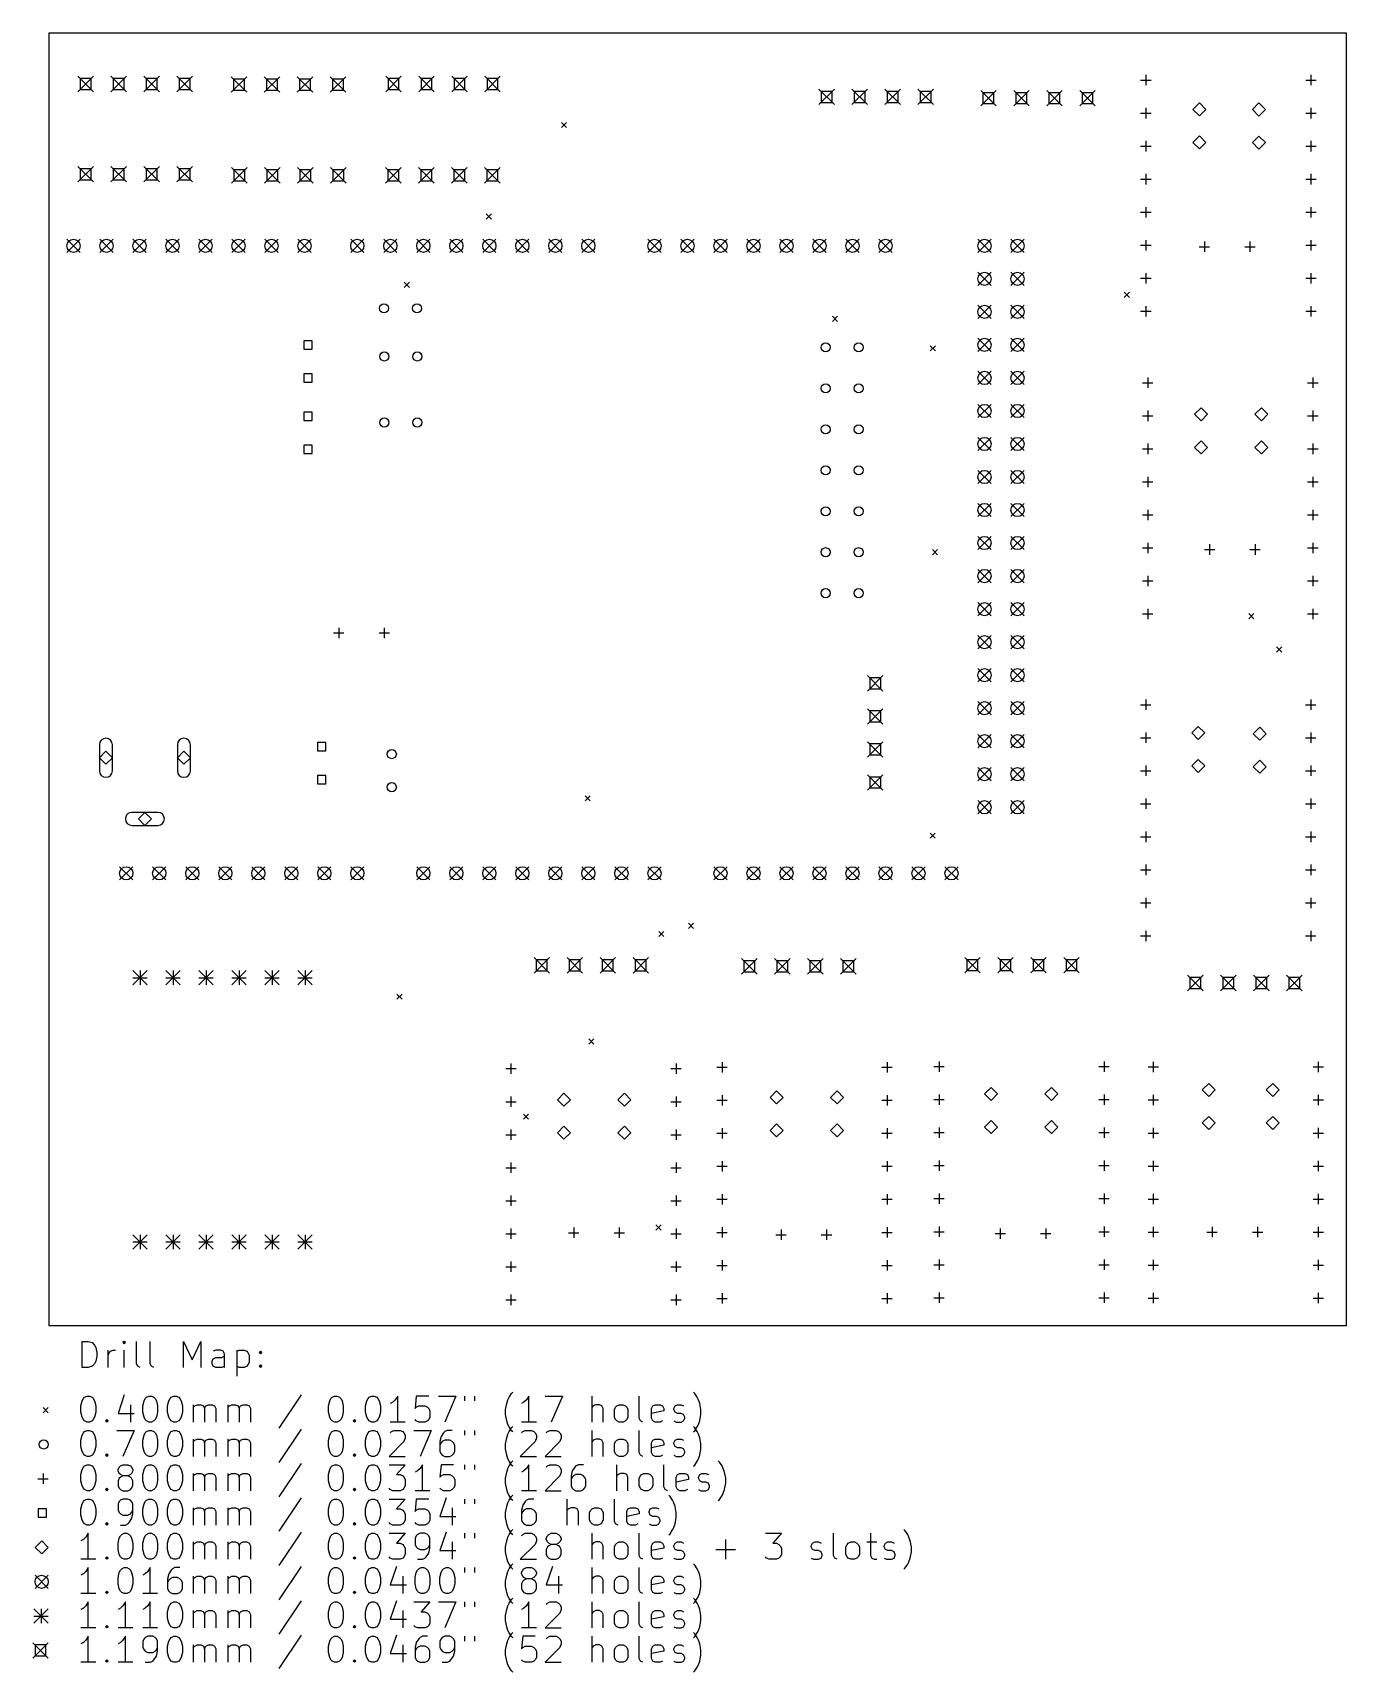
# Model space of a CAD drawing. Extents: x 124 to 225, y -181 to -54.
import ezdxf

# ---------------------------------------------------------------- set-up
doc = ezdxf.new("R2010")
doc.units = 0
doc.layers.add('BLACK', color=7, linetype='CONTINUOUS')

msp = doc.modelspace()

# ---------------------------------------------------------------- linework, layer by layer
at = {"layer": 'BLACK', "linetype": 'CONTINUOUS'}
for p, q in [((125.39, -54.48), (225.19, -54.48)), ((125.39, -153.94), (125.39, -54.48)), ((225.19, -54.48), (225.19, -153.94)), ((127.595, -57.825), (128.785, -59.015)), ((128.785, -57.825), (127.595, -59.015)), ((128.610733, -57.999267), (127.769267, -57.999267)), ((127.769267, -57.999267), (127.769267, -58.840733)), ((128.610733, -58.840733), (128.610733, -57.999267)), ((130.135, -57.825), (131.325, -59.015)), ((131.325, -57.825), (130.135, -59.015)), ((131.150733, -57.999267), (130.309267, -57.999267)), ((130.309267, -57.999267), (130.309267, -58.840733)), ((131.150733, -58.840733), (131.150733, -57.999267)), ((132.675, -57.825), (133.865, -59.015)), ((133.865, -57.825), (132.675, -59.015)), ((133.690733, -57.999267), (132.849267, -57.999267)), ((132.849267, -57.999267), (132.849267, -58.840733)), ((133.690733, -58.840733), (133.690733, -57.999267)), ((135.215, -57.825), (136.405, -59.015)), ((136.405, -57.825), (135.215, -59.015)), ((136.230733, -57.999267), (135.389267, -57.999267)), ((135.389267, -57.999267), (135.389267, -58.840733)), ((136.230733, -58.840733), (136.230733, -57.999267)), ((139.395, -57.865), (140.585, -59.055)), ((140.585, -57.865), (139.395, -59.055)), ((141.935, -57.865), (143.125, -59.055)), ((143.125, -57.865), (141.935, -59.055)), ((144.475, -57.865), (145.665, -59.055)), ((145.665, -57.865), (144.475, -59.055)), ((147.015, -57.865), (148.205, -59.055)), ((148.205, -57.865), (147.015, -59.055)), ((151.285, -57.825), (152.475, -59.015)), ((152.475, -57.825), (151.285, -59.015)), ((152.300733, -57.999267), (151.459267, -57.999267)), ((151.459267, -57.999267), (151.459267, -58.840733)), ((152.300733, -58.840733), (152.300733, -57.999267)), ((153.825, -57.825), (155.015, -59.015)), ((155.015, -57.825), (153.825, -59.015)), ((154.840733, -57.999267), (153.999267, -57.999267)), ((153.999267, -57.999267), (153.999267, -58.840733)), ((154.840733, -58.840733), (154.840733, -57.999267)), ((156.365, -57.825), (157.555, -59.015)), ((157.555, -57.825), (156.365, -59.015)), ((157.380733, -57.999267), (156.539267, -57.999267)), ((156.539267, -57.999267), (156.539267, -58.840733)), ((157.380733, -58.840733), (157.380733, -57.999267)), ((158.905, -57.825), (160.095, -59.015)), ((160.095, -57.825), (158.905, -59.015)), ((159.920733, -57.999267), (159.079267, -57.999267)), ((159.079267, -57.999267), (159.079267, -58.840733)), ((159.920733, -58.840733), (159.920733, -57.999267)), ((209.77, -57.72), (209.77, -58.52)), ((222.47, -57.72), (222.47, -58.52)), ((127.769267, -58.840733), (128.610733, -58.840733)), ((130.309267, -58.840733), (131.150733, -58.840733)), ((132.849267, -58.840733), (133.690733, -58.840733)), ((135.389267, -58.840733), (136.230733, -58.840733)), ((140.410733, -58.039267), (139.569267, -58.039267)), ((139.569267, -58.039267), (139.569267, -58.880733)), ((139.569267, -58.880733), (140.410733, -58.880733)), ((140.410733, -58.880733), (140.410733, -58.039267)), ((142.950733, -58.039267), (142.109267, -58.039267)), ((142.109267, -58.039267), (142.109267, -58.880733)), ((142.109267, -58.880733), (142.950733, -58.880733)), ((142.950733, -58.880733), (142.950733, -58.039267)), ((145.490733, -58.039267), (144.649267, -58.039267)), ((144.649267, -58.039267), (144.649267, -58.880733)), ((144.649267, -58.880733), (145.490733, -58.880733)), ((145.490733, -58.880733), (145.490733, -58.039267)), ((148.030733, -58.039267), (147.189267, -58.039267)), ((147.189267, -58.039267), (147.189267, -58.880733)), ((147.189267, -58.880733), (148.030733, -58.880733)), ((148.030733, -58.880733), (148.030733, -58.039267)), ((151.459267, -58.840733), (152.300733, -58.840733)), ((153.999267, -58.840733), (154.840733, -58.840733)), ((156.539267, -58.840733), (157.380733, -58.840733)), ((159.079267, -58.840733), (159.920733, -58.840733)), ((184.615, -58.815), (185.805, -60.005)), ((185.805, -58.815), (184.615, -60.005)), ((185.630733, -58.989267), (184.789267, -58.989267)), ((184.789267, -58.989267), (184.789267, -59.830733)), ((185.630733, -59.830733), (185.630733, -58.989267)), ((187.155, -58.815), (188.345, -60.005)), ((188.345, -58.815), (187.155, -60.005)), ((188.170733, -58.989267), (187.329267, -58.989267)), ((187.329267, -58.989267), (187.329267, -59.830733)), ((188.170733, -59.830733), (188.170733, -58.989267)), ((189.695, -58.815), (190.885, -60.005)), ((190.885, -58.815), (189.695, -60.005)), ((190.710733, -58.989267), (189.869267, -58.989267)), ((189.869267, -58.989267), (189.869267, -59.830733)), ((190.710733, -59.830733), (190.710733, -58.989267)), ((192.235, -58.815), (193.425, -60.005)), ((193.425, -58.815), (192.235, -60.005)), ((193.250733, -58.989267), (192.409267, -58.989267)), ((192.409267, -58.989267), (192.409267, -59.830733)), ((193.250733, -59.830733), (193.250733, -58.989267)), ((197.065, -58.915), (198.255, -60.105)), ((198.255, -58.915), (197.065, -60.105)), ((198.080733, -59.089267), (197.239267, -59.089267)), ((197.239267, -59.089267), (197.239267, -59.930733)), ((198.080733, -59.930733), (198.080733, -59.089267)), ((199.605, -58.915), (200.795, -60.105)), ((200.795, -58.915), (199.605, -60.105)), ((200.620733, -59.089267), (199.779267, -59.089267)), ((199.779267, -59.089267), (199.779267, -59.930733)), ((200.620733, -59.930733), (200.620733, -59.089267)), ((202.145, -58.915), (203.335, -60.105)), ((203.335, -58.915), (202.145, -60.105)), ((203.160733, -59.089267), (202.319267, -59.089267)), ((202.319267, -59.089267), (202.319267, -59.930733)), ((203.160733, -59.930733), (203.160733, -59.089267)), ((204.685, -58.915), (205.875, -60.105)), ((205.875, -58.915), (204.685, -60.105)), ((205.700733, -59.089267), (204.859267, -59.089267)), ((204.859267, -59.089267), (204.859267, -59.930733)), ((205.700733, -59.930733), (205.700733, -59.089267)), ((209.37, -58.12), (210.17, -58.12)), ((222.07, -58.12), (222.87, -58.12)), ((184.789267, -59.830733), (185.630733, -59.830733)), ((187.329267, -59.830733), (188.170733, -59.830733)), ((189.869267, -59.830733), (190.710733, -59.830733)), ((192.409267, -59.830733), (193.250733, -59.830733)), ((197.239267, -59.930733), (198.080733, -59.930733)), ((199.779267, -59.930733), (200.620733, -59.930733)), ((202.319267, -59.930733), (203.160733, -59.930733)), ((204.859267, -59.930733), (205.700733, -59.930733)), ((209.77, -60.26), (209.77, -61.06)), ((213.89, -59.87), (213.39, -60.37)), ((213.39, -60.37), (213.89, -60.87)), ((214.39, -60.37), (213.89, -59.87)), ((213.89, -60.87), (214.39, -60.37)), ((218.47, -59.88), (217.97, -60.38)), ((217.97, -60.38), (218.47, -60.88)), ((218.97, -60.38), (218.47, -59.88)), ((218.47, -60.88), (218.97, -60.38)), ((222.47, -60.26), (222.47, -61.06)), ((164.7962, -61.3762), (165.1962, -61.7762)), ((165.1962, -61.3762), (164.7962, -61.7762)), ((209.37, -60.66), (210.17, -60.66)), ((222.07, -60.66), (222.87, -60.66)), ((209.77, -62.8), (209.77, -63.6)), ((213.89, -62.41), (213.39, -62.91)), ((213.39, -62.91), (213.89, -63.41)), ((214.39, -62.91), (213.89, -62.41)), ((213.89, -63.41), (214.39, -62.91)), ((218.47, -62.42), (217.97, -62.92)), ((217.97, -62.92), (218.47, -63.42)), ((218.97, -62.92), (218.47, -62.42)), ((218.47, -63.42), (218.97, -62.92)), ((222.47, -62.8), (222.47, -63.6)), ((209.37, -63.2), (210.17, -63.2)), ((222.07, -63.2), (222.87, -63.2)), ((127.595, -64.765), (128.785, -65.955)), ((128.785, -64.765), (127.595, -65.955)), ((128.610733, -64.939267), (127.769267, -64.939267)), ((127.769267, -64.939267), (127.769267, -65.780733)), ((128.610733, -65.780733), (128.610733, -64.939267)), ((130.135, -64.765), (131.325, -65.955)), ((131.325, -64.765), (130.135, -65.955)), ((131.150733, -64.939267), (130.309267, -64.939267)), ((130.309267, -64.939267), (130.309267, -65.780733)), ((131.150733, -65.780733), (131.150733, -64.939267)), ((132.675, -64.765), (133.865, -65.955)), ((133.865, -64.765), (132.675, -65.955)), ((133.690733, -64.939267), (132.849267, -64.939267)), ((132.849267, -64.939267), (132.849267, -65.780733)), ((133.690733, -65.780733), (133.690733, -64.939267)), ((135.215, -64.765), (136.405, -65.955)), ((136.405, -64.765), (135.215, -65.955)), ((136.230733, -64.939267), (135.389267, -64.939267)), ((135.389267, -64.939267), (135.389267, -65.780733)), ((136.230733, -65.780733), (136.230733, -64.939267)), ((139.425, -64.845), (140.615, -66.035)), ((140.615, -64.845), (139.425, -66.035)), ((140.440733, -65.019267), (139.599267, -65.019267)), ((139.599267, -65.019267), (139.599267, -65.860733)), ((140.440733, -65.860733), (140.440733, -65.019267)), ((141.965, -64.845), (143.155, -66.035)), ((143.155, -64.845), (141.965, -66.035)), ((142.980733, -65.019267), (142.139267, -65.019267)), ((142.139267, -65.019267), (142.139267, -65.860733)), ((142.980733, -65.860733), (142.980733, -65.019267)), ((144.505, -64.845), (145.695, -66.035)), ((145.695, -64.845), (144.505, -66.035)), ((145.520733, -65.019267), (144.679267, -65.019267)), ((144.679267, -65.019267), (144.679267, -65.860733)), ((145.520733, -65.860733), (145.520733, -65.019267)), ((147.045, -64.845), (148.235, -66.035)), ((148.235, -64.845), (147.045, -66.035)), ((148.060733, -65.019267), (147.219267, -65.019267)), ((147.219267, -65.019267), (147.219267, -65.860733)), ((148.060733, -65.860733), (148.060733, -65.019267)), ((151.275, -64.845), (152.465, -66.035)), ((152.465, -64.845), (151.275, -66.035)), ((152.290733, -65.019267), (151.449267, -65.019267)), ((151.449267, -65.019267), (151.449267, -65.860733)), ((152.290733, -65.860733), (152.290733, -65.019267)), ((153.815, -64.845), (155.005, -66.035)), ((155.005, -64.845), (153.815, -66.035)), ((154.830733, -65.019267), (153.989267, -65.019267)), ((153.989267, -65.019267), (153.989267, -65.860733)), ((154.830733, -65.860733), (154.830733, -65.019267)), ((156.355, -64.845), (157.545, -66.035)), ((157.545, -64.845), (156.355, -66.035)), ((157.370733, -65.019267), (156.529267, -65.019267)), ((156.529267, -65.019267), (156.529267, -65.860733)), ((157.370733, -65.860733), (157.370733, -65.019267)), ((158.895, -64.845), (160.085, -66.035)), ((160.085, -64.845), (158.895, -66.035)), ((159.910733, -65.019267), (159.069267, -65.019267)), ((159.069267, -65.019267), (159.069267, -65.860733)), ((159.910733, -65.860733), (159.910733, -65.019267)), ((209.77, -65.34), (209.77, -66.14)), ((222.47, -65.34), (222.47, -66.14)), ((127.769267, -65.780733), (128.610733, -65.780733)), ((130.309267, -65.780733), (131.150733, -65.780733)), ((132.849267, -65.780733), (133.690733, -65.780733)), ((135.389267, -65.780733), (136.230733, -65.780733)), ((139.599267, -65.860733), (140.440733, -65.860733)), ((142.139267, -65.860733), (142.980733, -65.860733)), ((144.679267, -65.860733), (145.520733, -65.860733)), ((147.219267, -65.860733), (148.060733, -65.860733)), ((151.449267, -65.860733), (152.290733, -65.860733)), ((153.989267, -65.860733), (154.830733, -65.860733)), ((156.529267, -65.860733), (157.370733, -65.860733)), ((159.069267, -65.860733), (159.910733, -65.860733)), ((209.37, -65.74), (210.17, -65.74)), ((222.07, -65.74), (222.87, -65.74)), ((209.77, -67.88), (209.77, -68.68)), ((222.47, -67.88), (222.47, -68.68)), ((159.0198, -68.4095), (159.4198, -68.8095)), ((159.4198, -68.4095), (159.0198, -68.8095)), ((209.37, -68.28), (210.17, -68.28)), ((222.07, -68.28), (222.87, -68.28)), ((126.746, -70.358), (127.762, -71.374)), ((127.762, -70.358), (126.746, -71.374)), ((129.286, -70.358), (130.302, -71.374)), ((130.302, -70.358), (129.286, -71.374)), ((131.826, -70.358), (132.842, -71.374)), ((132.842, -70.358), (131.826, -71.374)), ((134.366, -70.358), (135.382, -71.374)), ((135.382, -70.358), (134.366, -71.374)), ((136.906, -70.358), (137.922, -71.374)), ((137.922, -70.358), (136.906, -71.374)), ((139.446, -70.358), (140.462, -71.374)), ((140.462, -70.358), (139.446, -71.374)), ((141.986, -70.358), (143.002, -71.374)), ((143.002, -70.358), (141.986, -71.374)), ((144.526, -70.358), (145.542, -71.374)), ((145.542, -70.358), (144.526, -71.374)), ((148.59, -70.358), (149.606, -71.374)), ((149.606, -70.358), (148.59, -71.374)), ((151.13, -70.358), (152.146, -71.374)), ((152.146, -70.358), (151.13, -71.374)), ((153.67, -70.358), (154.686, -71.374)), ((154.686, -70.358), (153.67, -71.374)), ((156.21, -70.358), (157.226, -71.374)), ((157.226, -70.358), (156.21, -71.374)), ((158.75, -70.358), (159.766, -71.374)), ((159.766, -70.358), (158.75, -71.374)), ((161.29, -70.358), (162.306, -71.374)), ((162.306, -70.358), (161.29, -71.374)), ((163.83, -70.358), (164.846, -71.374)), ((164.846, -70.358), (163.83, -71.374)), ((166.37, -70.358), (167.386, -71.374)), ((167.386, -70.358), (166.37, -71.374)), ((171.45, -70.358), (172.466, -71.374)), ((172.466, -70.358), (171.45, -71.374)), ((173.99, -70.358), (175.006, -71.374)), ((175.006, -70.358), (173.99, -71.374)), ((176.53, -70.358), (177.546, -71.374)), ((177.546, -70.358), (176.53, -71.374)), ((179.07, -70.358), (180.086, -71.374)), ((180.086, -70.358), (179.07, -71.374)), ((181.61, -70.358), (182.626, -71.374)), ((182.626, -70.358), (181.61, -71.374)), ((184.15, -70.358), (185.166, -71.374)), ((185.166, -70.358), (184.15, -71.374)), ((186.69, -70.358), (187.706, -71.374)), ((187.706, -70.358), (186.69, -71.374)), ((189.23, -70.358), (190.246, -71.374)), ((190.246, -70.358), (189.23, -71.374)), ((196.85, -70.358), (197.866, -71.374)), ((197.866, -70.358), (196.85, -71.374)), ((199.39, -70.358), (200.406, -71.374)), ((200.406, -70.358), (199.39, -71.374)), ((209.77, -70.42), (209.77, -71.22)), ((214.28, -70.53), (214.28, -71.33)), ((217.78, -70.53), (217.78, -71.33)), ((222.47, -70.42), (222.47, -71.22)), ((209.37, -70.82), (210.17, -70.82)), ((213.88, -70.93), (214.68, -70.93)), ((217.38, -70.93), (218.18, -70.93)), ((222.07, -70.82), (222.87, -70.82)), ((196.85, -72.898), (197.866, -73.914)), ((197.866, -72.898), (196.85, -73.914)), ((199.39, -72.898), (200.406, -73.914)), ((200.406, -72.898), (199.39, -73.914)), ((209.77, -72.96), (209.77, -73.76)), ((222.47, -72.96), (222.47, -73.76)), ((152.708, -73.6712), (153.108, -74.0712)), ((153.108, -73.6712), (152.708, -74.0712)), ((209.37, -73.36), (210.17, -73.36)), ((222.07, -73.36), (222.87, -73.36)), ((196.85, -75.438), (197.866, -76.454)), ((197.866, -75.438), (196.85, -76.454)), ((199.39, -75.438), (200.406, -76.454)), ((200.406, -75.438), (199.39, -76.454)), ((208.1068, -74.43), (208.5068, -74.83)), ((208.5068, -74.43), (208.1068, -74.83)), ((209.77, -75.5), (209.77, -76.3)), ((222.47, -75.5), (222.47, -76.3)), ((185.6495, -76.2759), (186.0495, -76.6759)), ((186.0495, -76.2759), (185.6495, -76.6759)), ((209.37, -75.9), (210.17, -75.9)), ((222.07, -75.9), (222.87, -75.9)), ((145.618201, -78.166799), (144.981799, -78.166799)), ((144.981799, -78.166799), (144.981799, -78.803201)), ((145.618201, -78.803201), (145.618201, -78.166799)), ((196.85, -77.978), (197.866, -78.994)), ((197.866, -77.978), (196.85, -78.994)), ((199.39, -77.978), (200.406, -78.994)), ((200.406, -77.978), (199.39, -78.994)), ((144.981799, -78.803201), (145.618201, -78.803201)), ((193.1796, -78.5447), (193.5796, -78.9447)), ((193.5796, -78.5447), (193.1796, -78.9447)), ((196.85, -80.518), (197.866, -81.534)), ((197.866, -80.518), (196.85, -81.534)), ((199.39, -80.518), (200.406, -81.534)), ((200.406, -80.518), (199.39, -81.534)), ((145.618201, -80.706799), (144.981799, -80.706799)), ((144.981799, -80.706799), (144.981799, -81.343201)), ((144.981799, -81.343201), (145.618201, -81.343201)), ((145.618201, -81.343201), (145.618201, -80.706799)), ((209.52, -81.4), (210.32, -81.4)), ((209.92, -81), (209.92, -81.8)), ((222.22, -81.4), (223.02, -81.4)), ((222.62, -81), (222.62, -81.8)), ((196.85, -83.058), (197.866, -84.074)), ((197.866, -83.058), (196.85, -84.074)), ((199.39, -83.058), (200.406, -84.074)), ((200.406, -83.058), (199.39, -84.074)), ((145.618201, -83.666799), (144.981799, -83.666799)), ((144.981799, -83.666799), (144.981799, -84.303201)), ((144.981799, -84.303201), (145.618201, -84.303201)), ((145.618201, -84.303201), (145.618201, -83.666799)), ((209.52, -83.94), (210.32, -83.94)), ((209.92, -83.54), (209.92, -84.34)), ((214.02, -83.325), (213.52, -83.825)), ((213.52, -83.825), (214.02, -84.325)), ((214.52, -83.825), (214.02, -83.325)), ((214.02, -84.325), (214.52, -83.825)), ((218.67, -83.325), (218.17, -83.825)), ((218.17, -83.825), (218.67, -84.325)), ((219.17, -83.825), (218.67, -83.325)), ((218.67, -84.325), (219.17, -83.825)), ((222.22, -83.94), (223.02, -83.94)), ((222.62, -83.54), (222.62, -84.34)), ((196.85, -85.598), (197.866, -86.614)), ((197.866, -85.598), (196.85, -86.614)), ((199.39, -85.598), (200.406, -86.614)), ((200.406, -85.598), (199.39, -86.614)), ((145.618201, -86.206799), (144.981799, -86.206799)), ((144.981799, -86.206799), (144.981799, -86.843201)), ((144.981799, -86.843201), (145.618201, -86.843201)), ((145.618201, -86.843201), (145.618201, -86.206799)), ((209.52, -86.48), (210.32, -86.48)), ((209.92, -86.08), (209.92, -86.88)), ((214.02, -85.865), (213.52, -86.365)), ((213.52, -86.365), (214.02, -86.865)), ((214.52, -86.365), (214.02, -85.865)), ((214.02, -86.865), (214.52, -86.365)), ((218.67, -85.865), (218.17, -86.365)), ((218.17, -86.365), (218.67, -86.865)), ((219.17, -86.365), (218.67, -85.865)), ((218.67, -86.865), (219.17, -86.365)), ((222.22, -86.48), (223.02, -86.48)), ((222.62, -86.08), (222.62, -86.88)), ((196.85, -88.138), (197.866, -89.154)), ((197.866, -88.138), (196.85, -89.154)), ((199.39, -88.138), (200.406, -89.154)), ((200.406, -88.138), (199.39, -89.154)), ((209.52, -89.02), (210.32, -89.02)), ((209.92, -88.62), (209.92, -89.42)), ((222.22, -89.02), (223.02, -89.02)), ((222.62, -88.62), (222.62, -89.42)), ((196.85, -90.678), (197.866, -91.694)), ((197.866, -90.678), (196.85, -91.694)), ((199.39, -90.678), (200.406, -91.694)), ((200.406, -90.678), (199.39, -91.694)), ((209.52, -91.56), (210.32, -91.56)), ((209.92, -91.16), (209.92, -91.96)), ((222.22, -91.56), (223.02, -91.56)), ((222.62, -91.16), (222.62, -91.96)), ((196.85, -93.218), (197.866, -94.234)), ((197.866, -93.218), (196.85, -94.234)), ((199.39, -93.218), (200.406, -94.234)), ((200.406, -93.218), (199.39, -94.234)), ((193.348, -94.23), (193.748, -94.63)), ((193.748, -94.23), (193.348, -94.63)), ((209.52, -94.1), (210.32, -94.1)), ((209.92, -93.7), (209.92, -94.5)), ((214.28, -94.22), (215.08, -94.22)), ((214.68, -93.82), (214.68, -94.62)), ((217.78, -94.22), (218.58, -94.22)), ((218.18, -93.82), (218.18, -94.62)), ((222.22, -94.1), (223.02, -94.1)), ((222.62, -93.7), (222.62, -94.5)), ((196.85, -95.758), (197.866, -96.774)), ((197.866, -95.758), (196.85, -96.774)), ((199.39, -95.758), (200.406, -96.774)), ((200.406, -95.758), (199.39, -96.774)), ((209.52, -96.64), (210.32, -96.64)), ((209.92, -96.24), (209.92, -97.04)), ((222.22, -96.64), (223.02, -96.64)), ((222.62, -96.24), (222.62, -97.04)), ((196.85, -98.298), (197.866, -99.314)), ((197.866, -98.298), (196.85, -99.314)), ((199.39, -98.298), (200.406, -99.314)), ((200.406, -98.298), (199.39, -99.314)), ((209.52, -99.18), (210.32, -99.18)), ((209.92, -98.78), (209.92, -99.58)), ((217.6924, -99.1454), (218.0924, -99.5454)), ((218.0924, -99.1454), (217.6924, -99.5454)), ((222.22, -99.18), (223.02, -99.18)), ((222.62, -98.78), (222.62, -99.58)), ((147.27, -100.64), (148.07, -100.64)), ((147.67, -100.24), (147.67, -101.04)), ((150.77, -100.64), (151.57, -100.64)), ((151.17, -100.24), (151.17, -101.04)), ((196.85, -100.838), (197.866, -101.854)), ((197.866, -100.838), (196.85, -101.854)), ((199.39, -100.838), (200.406, -101.854)), ((200.406, -100.838), (199.39, -101.854)), ((219.8309, -101.7144), (220.2309, -102.1144)), ((220.2309, -101.7144), (219.8309, -102.1144)), ((196.85, -103.378), (197.866, -104.394)), ((197.866, -103.378), (196.85, -104.394)), ((199.39, -103.378), (200.406, -104.394)), ((200.406, -103.378), (199.39, -104.394)), ((188.355, -103.925), (189.545, -105.115)), ((189.545, -103.925), (188.355, -105.115)), ((189.370733, -104.099267), (188.529267, -104.099267)), ((188.529267, -104.099267), (188.529267, -104.940733)), ((189.370733, -104.940733), (189.370733, -104.099267)), ((188.529267, -104.940733), (189.370733, -104.940733)), ((209.76, -105.76), (209.76, -106.56)), ((222.46, -105.76), (222.46, -106.56)), ((188.355, -106.465), (189.545, -107.655)), ((189.545, -106.465), (188.355, -107.655)), ((189.370733, -106.639267), (188.529267, -106.639267)), ((188.529267, -106.639267), (188.529267, -107.480733)), ((189.370733, -107.480733), (189.370733, -106.639267)), ((196.85, -105.918), (197.866, -106.934)), ((197.866, -105.918), (196.85, -106.934)), ((199.39, -105.918), (200.406, -106.934)), ((200.406, -105.918), (199.39, -106.934)), ((209.36, -106.16), (210.16, -106.16)), ((222.06, -106.16), (222.86, -106.16)), ((188.529267, -107.480733), (189.370733, -107.480733)), ((209.76, -108.3), (209.76, -109.1)), ((213.8, -107.83), (213.3, -108.33)), ((213.3, -108.33), (213.8, -108.83)), ((214.3, -108.33), (213.8, -107.83)), ((213.8, -108.83), (214.3, -108.33)), ((218.53, -107.89), (218.03, -108.39)), ((218.03, -108.39), (218.53, -108.89)), ((219.03, -108.39), (218.53, -107.89)), ((218.53, -108.89), (219.03, -108.39)), ((222.46, -108.3), (222.46, -109.1)), ((129.25, -109.2425), (129.25, -111.2425)), ((130.25, -111.2425), (130.25, -109.2425)), ((135.25, -109.2425), (135.25, -111.2425)), ((136.25, -111.2425), (136.25, -109.2425)), ((146.668201, -109.066799), (146.031799, -109.066799)), ((146.031799, -109.066799), (146.031799, -109.703201)), ((146.668201, -109.703201), (146.668201, -109.066799)), ((188.355, -109.005), (189.545, -110.195)), ((189.545, -109.005), (188.355, -110.195)), ((189.370733, -109.179267), (188.529267, -109.179267)), ((188.529267, -109.179267), (188.529267, -110.020733)), ((189.370733, -110.020733), (189.370733, -109.179267)), ((196.85, -108.458), (197.866, -109.474)), ((197.866, -108.458), (196.85, -109.474)), ((199.39, -108.458), (200.406, -109.474)), ((200.406, -108.458), (199.39, -109.474)), ((209.36, -108.7), (210.16, -108.7)), ((222.06, -108.7), (222.86, -108.7)), ((129.75, -109.7425), (129.25, -110.2425)), ((129.25, -110.2425), (129.75, -110.7425)), ((130.25, -110.2425), (129.75, -109.7425)), ((129.75, -110.7425), (130.25, -110.2425)), ((135.75, -109.7425), (135.25, -110.2425)), ((135.25, -110.2425), (135.75, -110.7425)), ((136.25, -110.2425), (135.75, -109.7425)), ((135.75, -110.7425), (136.25, -110.2425)), ((146.031799, -109.703201), (146.668201, -109.703201)), ((188.529267, -110.020733), (189.370733, -110.020733)), ((209.76, -110.84), (209.76, -111.64)), ((213.8, -110.37), (213.3, -110.87)), ((213.3, -110.87), (213.8, -111.37)), ((214.3, -110.87), (213.8, -110.37)), ((213.8, -111.37), (214.3, -110.87)), ((218.53, -110.43), (218.03, -110.93)), ((218.03, -110.93), (218.53, -111.43)), ((219.03, -110.93), (218.53, -110.43)), ((218.53, -111.43), (219.03, -110.93)), ((222.46, -110.84), (222.46, -111.64)), ((146.668201, -111.606799), (146.031799, -111.606799)), ((146.031799, -111.606799), (146.031799, -112.243201)), ((146.668201, -112.243201), (146.668201, -111.606799)), ((188.355, -111.545), (189.545, -112.735)), ((189.545, -111.545), (188.355, -112.735)), ((189.370733, -111.719267), (188.529267, -111.719267)), ((188.529267, -111.719267), (188.529267, -112.560733)), ((189.370733, -112.560733), (189.370733, -111.719267)), ((196.85, -110.998), (197.866, -112.014)), ((197.866, -110.998), (196.85, -112.014)), ((199.39, -110.998), (200.406, -112.014)), ((200.406, -110.998), (199.39, -112.014)), ((209.36, -111.24), (210.16, -111.24)), ((222.06, -111.24), (222.86, -111.24)), ((146.031799, -112.243201), (146.668201, -112.243201)), ((166.626, -113.1601), (167.026, -113.5601)), ((167.026, -113.1601), (166.626, -113.5601)), ((188.529267, -112.560733), (189.370733, -112.560733)), ((209.76, -113.38), (209.76, -114.18)), ((222.46, -113.38), (222.46, -114.18)), ((133.75, -114.4425), (131.75, -114.4425)), ((132.75, -114.4425), (132.25, -114.9425)), ((133.25, -114.9425), (132.75, -114.4425)), ((196.85, -113.538), (197.866, -114.554)), ((197.866, -113.538), (196.85, -114.554)), ((199.39, -113.538), (200.406, -114.554)), ((200.406, -113.538), (199.39, -114.554)), ((209.36, -113.78), (210.16, -113.78)), ((222.06, -113.78), (222.86, -113.78)), ((131.75, -115.4425), (133.75, -115.4425)), ((132.25, -114.9425), (132.75, -115.4425)), ((132.75, -115.4425), (133.25, -114.9425)), ((209.76, -115.92), (209.76, -116.72)), ((222.46, -115.92), (222.46, -116.72)), ((193.1655, -116.0354), (193.5655, -116.4354)), ((193.5655, -116.0354), (193.1655, -116.4354)), ((209.36, -116.32), (210.16, -116.32)), ((222.06, -116.32), (222.86, -116.32)), ((209.76, -118.46), (209.76, -119.26)), ((222.46, -118.46), (222.46, -119.26)), ((130.81, -118.618), (131.826, -119.634)), ((131.826, -118.618), (130.81, -119.634)), ((133.35, -118.618), (134.366, -119.634)), ((134.366, -118.618), (133.35, -119.634)), ((135.89, -118.618), (136.906, -119.634)), ((136.906, -118.618), (135.89, -119.634)), ((138.43, -118.618), (139.446, -119.634)), ((139.446, -118.618), (138.43, -119.634)), ((140.97, -118.618), (141.986, -119.634)), ((141.986, -118.618), (140.97, -119.634)), ((143.51, -118.618), (144.526, -119.634)), ((144.526, -118.618), (143.51, -119.634)), ((146.05, -118.618), (147.066, -119.634)), ((147.066, -118.618), (146.05, -119.634)), ((148.59, -118.618), (149.606, -119.634)), ((149.606, -118.618), (148.59, -119.634)), ((153.67, -118.618), (154.686, -119.634)), ((154.686, -118.618), (153.67, -119.634)), ((156.21, -118.618), (157.226, -119.634)), ((157.226, -118.618), (156.21, -119.634)), ((158.75, -118.618), (159.766, -119.634)), ((159.766, -118.618), (158.75, -119.634)), ((161.29, -118.618), (162.306, -119.634)), ((162.306, -118.618), (161.29, -119.634)), ((163.83, -118.618), (164.846, -119.634)), ((164.846, -118.618), (163.83, -119.634)), ((166.37, -118.618), (167.386, -119.634)), ((167.386, -118.618), (166.37, -119.634)), ((168.91, -118.618), (169.926, -119.634)), ((169.926, -118.618), (168.91, -119.634)), ((171.45, -118.618), (172.466, -119.634)), ((172.466, -118.618), (171.45, -119.634)), ((176.53, -118.618), (177.546, -119.634)), ((177.546, -118.618), (176.53, -119.634)), ((179.07, -118.618), (180.086, -119.634)), ((180.086, -118.618), (179.07, -119.634)), ((181.61, -118.618), (182.626, -119.634)), ((182.626, -118.618), (181.61, -119.634)), ((184.15, -118.618), (185.166, -119.634)), ((185.166, -118.618), (184.15, -119.634)), ((186.69, -118.618), (187.706, -119.634)), ((187.706, -118.618), (186.69, -119.634)), ((189.23, -118.618), (190.246, -119.634)), ((190.246, -118.618), (189.23, -119.634)), ((191.77, -118.618), (192.786, -119.634)), ((192.786, -118.618), (191.77, -119.634)), ((194.31, -118.618), (195.326, -119.634)), ((195.326, -118.618), (194.31, -119.634)), ((209.36, -118.86), (210.16, -118.86)), ((222.06, -118.86), (222.86, -118.86)), ((209.76, -121), (209.76, -121.8)), ((222.46, -121), (222.46, -121.8)), ((209.36, -121.4), (210.16, -121.4)), ((222.06, -121.4), (222.86, -121.4)), ((174.576, -122.9684), (174.976, -123.3684)), ((174.976, -122.9684), (174.576, -123.3684)), ((209.76, -123.54), (209.76, -124.34)), ((222.46, -123.54), (222.46, -124.34)), ((172.2947, -123.5937), (172.6947, -123.9937)), ((172.6947, -123.5937), (172.2947, -123.9937)), ((209.36, -123.94), (210.16, -123.94)), ((222.06, -123.94), (222.86, -123.94)), ((162.695, -125.605), (163.885, -126.795)), ((163.885, -125.605), (162.695, -126.795)), ((163.710733, -125.779267), (162.869267, -125.779267)), ((162.869267, -125.779267), (162.869267, -126.620733)), ((163.710733, -126.620733), (163.710733, -125.779267)), ((165.235, -125.605), (166.425, -126.795)), ((166.425, -125.605), (165.235, -126.795)), ((166.250733, -125.779267), (165.409267, -125.779267)), ((165.409267, -125.779267), (165.409267, -126.620733)), ((166.250733, -126.620733), (166.250733, -125.779267)), ((167.775, -125.605), (168.965, -126.795)), ((168.965, -125.605), (167.775, -126.795)), ((168.790733, -125.779267), (167.949267, -125.779267)), ((167.949267, -125.779267), (167.949267, -126.620733)), ((168.790733, -126.620733), (168.790733, -125.779267)), ((170.315, -125.605), (171.505, -126.795)), ((171.505, -125.605), (170.315, -126.795)), ((171.330733, -125.779267), (170.489267, -125.779267)), ((170.489267, -125.779267), (170.489267, -126.620733)), ((171.330733, -126.620733), (171.330733, -125.779267)), ((178.665, -125.685), (179.855, -126.875)), ((179.855, -125.685), (178.665, -126.875)), ((179.680733, -125.859267), (178.839267, -125.859267)), ((178.839267, -125.859267), (178.839267, -126.700733)), ((179.680733, -126.700733), (179.680733, -125.859267)), ((181.205, -125.685), (182.395, -126.875)), ((182.395, -125.685), (181.205, -126.875)), ((182.220733, -125.859267), (181.379267, -125.859267)), ((181.379267, -125.859267), (181.379267, -126.700733)), ((182.220733, -126.700733), (182.220733, -125.859267)), ((183.745, -125.685), (184.935, -126.875)), ((184.935, -125.685), (183.745, -126.875)), ((184.760733, -125.859267), (183.919267, -125.859267)), ((183.919267, -125.859267), (183.919267, -126.700733)), ((184.760733, -126.700733), (184.760733, -125.859267)), ((186.285, -125.685), (187.475, -126.875)), ((187.475, -125.685), (186.285, -126.875)), ((187.300733, -125.859267), (186.459267, -125.859267)), ((186.459267, -125.859267), (186.459267, -126.700733)), ((187.300733, -126.700733), (187.300733, -125.859267)), ((195.835, -125.595), (197.025, -126.785)), ((197.025, -125.595), (195.835, -126.785)), ((196.850733, -125.769267), (196.009267, -125.769267)), ((196.009267, -125.769267), (196.009267, -126.610733)), ((196.850733, -126.610733), (196.850733, -125.769267)), ((198.375, -125.595), (199.565, -126.785)), ((199.565, -125.595), (198.375, -126.785)), ((199.390733, -125.769267), (198.549267, -125.769267)), ((198.549267, -125.769267), (198.549267, -126.610733)), ((199.390733, -126.610733), (199.390733, -125.769267)), ((200.915, -125.595), (202.105, -126.785)), ((202.105, -125.595), (200.915, -126.785)), ((201.930733, -125.769267), (201.089267, -125.769267)), ((201.089267, -125.769267), (201.089267, -126.610733)), ((201.930733, -126.610733), (201.930733, -125.769267)), ((203.455, -125.595), (204.645, -126.785)), ((204.645, -125.595), (203.455, -126.785)), ((204.470733, -125.769267), (203.629267, -125.769267)), ((203.629267, -125.769267), (203.629267, -126.610733)), ((204.470733, -126.610733), (204.470733, -125.769267)), ((131.825, -126.605), (132.935, -127.715)), ((132.935, -126.605), (131.825, -127.715)), ((131.825, -127.16), (132.935, -127.16)), ((132.38, -126.605), (132.38, -127.715)), ((134.365, -126.605), (135.475, -127.715)), ((135.475, -126.605), (134.365, -127.715)), ((134.365, -127.16), (135.475, -127.16)), ((134.92, -126.605), (134.92, -127.715)), ((136.905, -126.605), (138.015, -127.715)), ((138.015, -126.605), (136.905, -127.715)), ((136.905, -127.16), (138.015, -127.16)), ((137.46, -126.605), (137.46, -127.715)), ((139.445, -126.605), (140.555, -127.715)), ((140.555, -126.605), (139.445, -127.715)), ((139.445, -127.16), (140.555, -127.16)), ((140, -126.605), (140, -127.715)), ((141.985, -126.605), (143.095, -127.715)), ((143.095, -126.605), (141.985, -127.715)), ((141.985, -127.16), (143.095, -127.16)), ((142.54, -126.605), (142.54, -127.715)), ((144.525, -126.605), (145.635, -127.715)), ((145.635, -126.605), (144.525, -127.715)), ((144.525, -127.16), (145.635, -127.16)), ((145.08, -126.605), (145.08, -127.715)), ((162.869267, -126.620733), (163.710733, -126.620733)), ((165.409267, -126.620733), (166.250733, -126.620733)), ((167.949267, -126.620733), (168.790733, -126.620733)), ((170.489267, -126.620733), (171.330733, -126.620733)), ((178.839267, -126.700733), (179.680733, -126.700733)), ((181.379267, -126.700733), (182.220733, -126.700733)), ((183.919267, -126.700733), (184.760733, -126.700733)), ((186.459267, -126.700733), (187.300733, -126.700733)), ((196.009267, -126.610733), (196.850733, -126.610733)), ((198.549267, -126.610733), (199.390733, -126.610733)), ((201.089267, -126.610733), (201.930733, -126.610733)), ((203.629267, -126.610733), (204.470733, -126.610733)), ((212.985, -126.965), (214.175, -128.155)), ((214.175, -126.965), (212.985, -128.155)), ((214.000733, -127.139267), (213.159267, -127.139267)), ((213.159267, -127.139267), (213.159267, -127.980733)), ((214.000733, -127.980733), (214.000733, -127.139267)), ((215.525, -126.965), (216.715, -128.155)), ((216.715, -126.965), (215.525, -128.155)), ((216.540733, -127.139267), (215.699267, -127.139267)), ((215.699267, -127.139267), (215.699267, -127.980733)), ((216.540733, -127.980733), (216.540733, -127.139267)), ((218.065, -126.965), (219.255, -128.155)), ((219.255, -126.965), (218.065, -128.155)), ((219.080733, -127.139267), (218.239267, -127.139267)), ((218.239267, -127.139267), (218.239267, -127.980733)), ((219.080733, -127.980733), (219.080733, -127.139267)), ((220.605, -126.965), (221.795, -128.155)), ((221.795, -126.965), (220.605, -128.155)), ((221.620733, -127.139267), (220.779267, -127.139267)), ((220.779267, -127.139267), (220.779267, -127.980733)), ((221.620733, -127.980733), (221.620733, -127.139267)), ((152.1443, -128.4133), (152.5443, -128.8133)), ((152.5443, -128.4133), (152.1443, -128.8133)), ((213.159267, -127.980733), (214.000733, -127.980733)), ((215.699267, -127.980733), (216.540733, -127.980733)), ((218.239267, -127.980733), (219.080733, -127.980733)), ((220.779267, -127.980733), (221.620733, -127.980733)), ((166.9, -131.856), (167.3, -132.256)), ((167.3, -131.856), (166.9, -132.256)), ((177.16, -133.64), (177.16, -134.44)), ((189.86, -133.64), (189.86, -134.44)), ((193.86, -133.59), (193.86, -134.39)), ((206.56, -133.59), (206.56, -134.39)), ((210.34, -133.62), (210.34, -134.42)), ((223.04, -133.62), (223.04, -134.42)), ((160.52, -134.15), (161.32, -134.15)), ((160.92, -133.75), (160.92, -134.55)), ((173.22, -134.15), (174.02, -134.15)), ((173.62, -133.75), (173.62, -134.55)), ((176.76, -134.04), (177.56, -134.04)), ((189.46, -134.04), (190.26, -134.04)), ((193.46, -133.99), (194.26, -133.99)), ((206.16, -133.99), (206.96, -133.99)), ((209.94, -134.02), (210.74, -134.02)), ((222.64, -134.02), (223.44, -134.02)), ((165, -136.045), (164.5, -136.545)), ((165.5, -136.545), (165, -136.045)), ((169.65, -136.045), (169.15, -136.545)), ((170.15, -136.545), (169.65, -136.045)), ((181.36, -135.865), (180.86, -136.365)), ((181.86, -136.365), (181.36, -135.865)), ((186.01, -135.865), (185.51, -136.365)), ((186.51, -136.365), (186.01, -135.865)), ((193.86, -136.13), (193.86, -136.93)), ((197.86, -135.6), (197.36, -136.1)), ((197.36, -136.1), (197.86, -136.6)), ((198.36, -136.1), (197.86, -135.6)), ((197.86, -136.6), (198.36, -136.1)), ((202.51, -135.6), (202.01, -136.1)), ((202.01, -136.1), (202.51, -136.6)), ((203.01, -136.1), (202.51, -135.6)), ((202.51, -136.6), (203.01, -136.1)), ((206.56, -136.13), (206.56, -136.93)), ((210.34, -136.16), (210.34, -136.96)), ((214.61, -135.28), (214.11, -135.78)), ((214.11, -135.78), (214.61, -136.28)), ((215.11, -135.78), (214.61, -135.28)), ((214.61, -136.28), (215.11, -135.78)), ((219.54, -135.28), (219.04, -135.78)), ((219.04, -135.78), (219.54, -136.28)), ((220.04, -135.78), (219.54, -135.28)), ((219.54, -136.28), (220.04, -135.78)), ((223.04, -136.16), (223.04, -136.96)), ((160.52, -136.69), (161.32, -136.69)), ((160.92, -136.29), (160.92, -137.09)), ((164.5, -136.545), (165, -137.045)), ((165, -137.045), (165.5, -136.545)), ((169.15, -136.545), (169.65, -137.045)), ((169.65, -137.045), (170.15, -136.545)), ((173.22, -136.69), (174.02, -136.69)), ((173.62, -136.29), (173.62, -137.09)), ((176.76, -136.58), (177.56, -136.58)), ((177.16, -136.18), (177.16, -136.98)), ((180.86, -136.365), (181.36, -136.865)), ((181.36, -136.865), (181.86, -136.365)), ((185.51, -136.365), (186.01, -136.865)), ((186.01, -136.865), (186.51, -136.365)), ((189.46, -136.58), (190.26, -136.58)), ((189.86, -136.18), (189.86, -136.98)), ((193.46, -136.53), (194.26, -136.53)), ((206.16, -136.53), (206.96, -136.53)), ((209.94, -136.56), (210.74, -136.56)), ((222.64, -136.56), (223.44, -136.56)), ((161.8775, -137.6428), (162.2775, -138.0428)), ((162.2775, -137.6428), (161.8775, -138.0428)), ((165, -138.585), (164.5, -139.085)), ((165.5, -139.085), (165, -138.585)), ((169.65, -138.585), (169.15, -139.085)), ((170.15, -139.085), (169.65, -138.585)), ((181.36, -138.405), (180.86, -138.905)), ((181.86, -138.905), (181.36, -138.405)), ((186.01, -138.405), (185.51, -138.905)), ((186.51, -138.905), (186.01, -138.405)), ((193.86, -138.67), (193.86, -139.47)), ((197.86, -138.14), (197.36, -138.64)), ((197.36, -138.64), (197.86, -139.14)), ((198.36, -138.64), (197.86, -138.14)), ((197.86, -139.14), (198.36, -138.64)), ((202.51, -138.14), (202.01, -138.64)), ((202.01, -138.64), (202.51, -139.14)), ((203.01, -138.64), (202.51, -138.14)), ((202.51, -139.14), (203.01, -138.64)), ((206.56, -138.67), (206.56, -139.47)), ((210.34, -138.7), (210.34, -139.5)), ((214.61, -137.82), (214.11, -138.32)), ((214.11, -138.32), (214.61, -138.82)), ((215.11, -138.32), (214.61, -137.82)), ((214.61, -138.82), (215.11, -138.32)), ((219.54, -137.82), (219.04, -138.32)), ((219.04, -138.32), (219.54, -138.82)), ((220.04, -138.32), (219.54, -137.82)), ((219.54, -138.82), (220.04, -138.32)), ((223.04, -138.7), (223.04, -139.5)), ((160.52, -139.23), (161.32, -139.23)), ((160.92, -138.83), (160.92, -139.63)), ((164.5, -139.085), (165, -139.585)), ((165, -139.585), (165.5, -139.085)), ((169.15, -139.085), (169.65, -139.585)), ((169.65, -139.585), (170.15, -139.085)), ((173.22, -139.23), (174.02, -139.23)), ((173.62, -138.83), (173.62, -139.63)), ((176.76, -139.12), (177.56, -139.12)), ((177.16, -138.72), (177.16, -139.52)), ((180.86, -138.905), (181.36, -139.405)), ((181.36, -139.405), (181.86, -138.905)), ((185.51, -138.905), (186.01, -139.405)), ((186.01, -139.405), (186.51, -138.905)), ((189.46, -139.12), (190.26, -139.12)), ((189.86, -138.72), (189.86, -139.52)), ((193.46, -139.07), (194.26, -139.07)), ((206.16, -139.07), (206.96, -139.07)), ((209.94, -139.1), (210.74, -139.1)), ((222.64, -139.1), (223.44, -139.1)), ((193.86, -141.21), (193.86, -142.01)), ((206.56, -141.21), (206.56, -142.01)), ((160.52, -141.77), (161.32, -141.77)), ((160.92, -141.37), (160.92, -142.17)), ((173.22, -141.77), (174.02, -141.77)), ((173.62, -141.37), (173.62, -142.17)), ((176.76, -141.66), (177.56, -141.66)), ((177.16, -141.26), (177.16, -142.06)), ((189.46, -141.66), (190.26, -141.66)), ((189.86, -141.26), (189.86, -142.06)), ((193.46, -141.61), (194.26, -141.61)), ((206.16, -141.61), (206.96, -141.61)), ((209.94, -141.64), (210.74, -141.64)), ((210.34, -141.24), (210.34, -142.04)), ((222.64, -141.64), (223.44, -141.64)), ((223.04, -141.24), (223.04, -142.04)), ((160.52, -144.31), (161.32, -144.31)), ((160.92, -143.91), (160.92, -144.71)), ((173.22, -144.31), (174.02, -144.31)), ((173.62, -143.91), (173.62, -144.71)), ((176.76, -144.2), (177.56, -144.2)), ((177.16, -143.8), (177.16, -144.6)), ((189.46, -144.2), (190.26, -144.2)), ((189.86, -143.8), (189.86, -144.6)), ((193.46, -144.15), (194.26, -144.15)), ((193.86, -143.75), (193.86, -144.55)), ((206.16, -144.15), (206.96, -144.15)), ((206.56, -143.75), (206.56, -144.55)), ((209.94, -144.18), (210.74, -144.18)), ((210.34, -143.78), (210.34, -144.58)), ((222.64, -144.18), (223.44, -144.18)), ((223.04, -143.78), (223.04, -144.58)), ((172.066, -146.1635), (172.466, -146.5635)), ((172.466, -146.1635), (172.066, -146.5635)), ((131.825, -146.925), (132.935, -148.035)), ((132.935, -146.925), (131.825, -148.035)), ((131.825, -147.48), (132.935, -147.48)), ((132.38, -146.925), (132.38, -148.035)), ((134.365, -146.925), (135.475, -148.035)), ((135.475, -146.925), (134.365, -148.035)), ((134.365, -147.48), (135.475, -147.48)), ((134.92, -146.925), (134.92, -148.035)), ((136.905, -146.925), (138.015, -148.035)), ((138.015, -146.925), (136.905, -148.035)), ((136.905, -147.48), (138.015, -147.48)), ((137.46, -146.925), (137.46, -148.035)), ((139.445, -146.925), (140.555, -148.035)), ((140.555, -146.925), (139.445, -148.035)), ((139.445, -147.48), (140.555, -147.48)), ((140, -146.925), (140, -148.035)), ((141.985, -146.925), (143.095, -148.035)), ((143.095, -146.925), (141.985, -148.035)), ((141.985, -147.48), (143.095, -147.48)), ((142.54, -146.925), (142.54, -148.035)), ((144.525, -146.925), (145.635, -148.035)), ((145.635, -146.925), (144.525, -148.035)), ((144.525, -147.48), (145.635, -147.48)), ((145.08, -146.925), (145.08, -148.035)), ((160.52, -146.85), (161.32, -146.85)), ((160.92, -146.45), (160.92, -147.25)), ((165.35, -146.77), (166.15, -146.77)), ((165.75, -146.37), (165.75, -147.17)), ((168.85, -146.77), (169.65, -146.77)), ((169.25, -146.37), (169.25, -147.17)), ((173.22, -146.85), (174.02, -146.85)), ((173.62, -146.45), (173.62, -147.25)), ((176.76, -146.74), (177.56, -146.74)), ((177.16, -146.34), (177.16, -147.14)), ((181.3, -146.92), (182.1, -146.92)), ((181.7, -146.52), (181.7, -147.32)), ((184.8, -146.92), (185.6, -146.92)), ((185.2, -146.52), (185.2, -147.32)), ((189.46, -146.74), (190.26, -146.74)), ((189.86, -146.34), (189.86, -147.14)), ((193.46, -146.69), (194.26, -146.69)), ((193.86, -146.29), (193.86, -147.09)), ((198.17, -146.84), (198.97, -146.84)), ((198.57, -146.44), (198.57, -147.24)), ((201.67, -146.84), (202.47, -146.84)), ((202.07, -146.44), (202.07, -147.24)), ((206.16, -146.69), (206.96, -146.69)), ((206.56, -146.29), (206.56, -147.09)), ((209.94, -146.72), (210.74, -146.72)), ((210.34, -146.32), (210.34, -147.12)), ((214.47, -146.72), (215.27, -146.72)), ((214.87, -146.32), (214.87, -147.12)), ((217.97, -146.72), (218.77, -146.72)), ((218.37, -146.32), (218.37, -147.12)), ((222.64, -146.72), (223.44, -146.72)), ((223.04, -146.32), (223.04, -147.12)), ((160.52, -149.39), (161.32, -149.39)), ((160.92, -148.99), (160.92, -149.79)), ((173.22, -149.39), (174.02, -149.39)), ((173.62, -148.99), (173.62, -149.79)), ((176.76, -149.28), (177.56, -149.28)), ((177.16, -148.88), (177.16, -149.68)), ((189.46, -149.28), (190.26, -149.28)), ((189.86, -148.88), (189.86, -149.68)), ((193.46, -149.23), (194.26, -149.23)), ((193.86, -148.83), (193.86, -149.63)), ((206.16, -149.23), (206.96, -149.23)), ((206.56, -148.83), (206.56, -149.63)), ((209.94, -149.26), (210.74, -149.26)), ((210.34, -148.86), (210.34, -149.66)), ((222.64, -149.26), (223.44, -149.26)), ((223.04, -148.86), (223.04, -149.66)), ((160.52, -151.93), (161.32, -151.93)), ((160.92, -151.53), (160.92, -152.33)), ((173.22, -151.93), (174.02, -151.93)), ((173.62, -151.53), (173.62, -152.33)), ((176.76, -151.82), (177.56, -151.82)), ((177.16, -151.42), (177.16, -152.22)), ((189.46, -151.82), (190.26, -151.82)), ((189.86, -151.42), (189.86, -152.22)), ((193.46, -151.77), (194.26, -151.77)), ((193.86, -151.37), (193.86, -152.17)), ((206.16, -151.77), (206.96, -151.77)), ((206.56, -151.37), (206.56, -152.17)), ((209.94, -151.8), (210.74, -151.8)), ((210.34, -151.4), (210.34, -152.2)), ((222.64, -151.8), (223.44, -151.8)), ((223.04, -151.4), (223.04, -152.2)), ((225.19, -153.94), (125.39, -153.94)), ((127.922768, -157.129838), (127.922768, -155.129838)), ((127.922768, -155.129838), (128.398958, -155.129838)), ((128.398958, -155.129838), (128.684673, -155.225076)), ((128.684673, -155.225076), (128.875149, -155.415552)), ((128.875149, -155.415552), (128.970387, -155.606028)), ((128.970387, -155.606028), (129.065625, -155.98698)), ((129.065625, -156.272695), (128.970387, -156.653647)), ((129.065625, -155.98698), (129.065625, -156.272695)), ((129.922768, -157.129838), (129.922768, -155.796504)), ((129.922768, -156.177457), (130.018006, -155.98698)), ((130.018006, -155.98698), (130.113244, -155.891742)), ((130.113244, -155.891742), (130.30372, -155.796504)), ((130.30372, -155.796504), (130.494197, -155.796504)), ((131.160863, -155.129838), (131.065625, -155.225076)), ((131.065625, -155.225076), (131.160863, -155.320314)), ((131.256101, -155.225076), (131.160863, -155.129838)), ((131.160863, -155.129838), (131.160863, -155.320314)), ((131.160863, -155.320314), (131.256101, -155.225076)), ((131.160863, -157.129838), (131.160863, -155.796504)), ((132.113244, -156.844123), (132.113244, -155.129838)), ((133.160863, -156.844123), (133.160863, -155.129838)), ((135.732292, -157.129838), (135.732292, -155.129838)), ((135.732292, -155.129838), (136.398959, -156.558409)), ((136.398959, -156.558409), (137.065625, -155.129838)), ((137.065625, -155.129838), (137.065625, -157.129838)), ((138.208482, -155.796504), (138.018006, -155.891742)), ((138.589435, -155.796504), (138.208482, -155.796504)), ((138.779911, -155.891742), (138.589435, -155.796504)), ((138.684673, -156.367933), (138.875149, -156.272695)), ((138.875149, -156.082219), (138.779911, -155.891742)), ((138.875149, -157.129838), (138.875149, -156.082219)), ((139.82753, -155.796504), (139.82753, -157.796504)), ((139.82753, -155.891742), (140.018006, -155.796504)), ((140.018006, -155.796504), (140.398959, -155.796504)), ((140.398959, -155.796504), (140.589435, -155.891742)), ((140.589435, -155.891742), (140.684673, -155.98698)), ((140.684673, -155.98698), (140.779911, -156.177457)), ((140.779911, -156.177457), (140.779911, -156.748885)), ((141.541816, -155.98698), (141.637054, -155.891742)), ((141.637054, -156.082219), (141.541816, -155.98698)), ((141.637054, -155.891742), (141.732292, -155.98698)), ((141.637054, -155.891742), (141.637054, -156.082219)), ((141.732292, -155.98698), (141.637054, -156.082219)), ((128.398958, -157.129838), (127.922768, -157.129838)), ((128.684673, -157.0346), (128.398958, -157.129838)), ((128.875149, -156.844123), (128.684673, -157.0346)), ((128.970387, -156.653647), (128.875149, -156.844123)), ((132.208482, -157.0346), (132.113244, -156.844123)), ((132.398958, -157.129838), (132.208482, -157.0346)), ((133.256101, -157.0346), (133.160863, -156.844123)), ((133.446577, -157.129838), (133.256101, -157.0346)), ((137.922768, -156.653647), (138.018006, -156.463171)), ((137.922768, -156.844123), (137.922768, -156.653647)), ((138.018006, -157.0346), (137.922768, -156.844123)), ((138.018006, -156.463171), (138.208482, -156.367933)), ((138.208482, -157.129838), (138.018006, -157.0346)), ((138.208482, -156.367933), (138.684673, -156.367933)), ((138.684673, -157.129838), (138.208482, -157.129838)), ((138.875149, -157.0346), (138.684673, -157.129838)), ((140.018006, -157.129838), (139.82753, -157.0346)), ((140.398959, -157.129838), (140.018006, -157.129838)), ((140.589435, -157.0346), (140.398959, -157.129838)), ((140.684673, -156.939361), (140.589435, -157.0346)), ((140.779911, -156.748885), (140.684673, -156.939361)), ((141.541816, -157.0346), (141.637054, -156.939361)), ((141.637054, -157.129838), (141.541816, -157.0346)), ((141.637054, -156.939361), (141.732292, -157.0346)), ((141.637054, -156.939361), (141.637054, -157.129838)), ((141.732292, -157.0346), (141.637054, -157.129838)), ((127.82753, -160.091742), (127.922768, -159.71079)), ((127.82753, -160.567933), (127.82753, -160.091742)), ((127.922768, -159.71079), (128.018006, -159.520314)), ((128.018006, -159.520314), (128.113244, -159.425076)), ((128.113244, -159.425076), (128.30372, -159.329838)), ((128.30372, -159.329838), (128.494197, -159.329838)), ((128.494197, -159.329838), (128.684673, -159.425076)), ((128.684673, -159.425076), (128.779911, -159.520314)), ((128.779911, -159.520314), (128.875149, -159.71079)), ((128.875149, -159.71079), (128.970387, -160.091742)), ((128.970387, -160.091742), (128.970387, -160.567933)), ((131.160863, -159.2346), (130.684673, -160.663171)), ((131.637054, -159.996504), (131.637054, -161.329838)), ((132.589435, -160.091742), (132.684673, -159.71079)), ((132.589435, -160.567933), (132.589435, -160.091742)), ((132.684673, -159.71079), (132.779911, -159.520314)), ((132.779911, -159.520314), (132.875149, -159.425076)), ((132.875149, -159.425076), (133.065625, -159.329838)), ((133.065625, -159.329838), (133.256102, -159.329838)), ((133.256102, -159.329838), (133.446578, -159.425076)), ((133.446578, -159.425076), (133.541816, -159.520314)), ((133.541816, -159.520314), (133.637054, -159.71079)), ((133.637054, -159.71079), (133.732292, -160.091742)), ((133.732292, -160.091742), (133.732292, -160.567933)), ((134.494197, -160.091742), (134.589435, -159.71079)), ((134.494197, -160.567933), (134.494197, -160.091742)), ((134.589435, -159.71079), (134.684673, -159.520314)), ((134.684673, -159.520314), (134.779911, -159.425076)), ((134.779911, -159.425076), (134.970387, -159.329838)), ((134.970387, -159.329838), (135.160864, -159.329838)), ((135.160864, -159.329838), (135.35134, -159.425076)), ((135.35134, -159.425076), (135.446578, -159.520314)), ((135.446578, -159.520314), (135.541816, -159.71079)), ((135.541816, -159.71079), (135.637054, -160.091742)), ((135.637054, -160.091742), (135.637054, -160.567933)), ((136.494197, -161.329838), (136.494197, -159.996504)), ((136.494197, -160.18698), (136.589435, -160.091742)), ((136.589435, -160.091742), (136.779911, -159.996504)), ((136.779911, -159.996504), (137.065626, -159.996504)), ((137.065626, -159.996504), (137.256102, -160.091742)), ((137.256102, -160.091742), (137.35134, -160.282219)), ((137.35134, -160.282219), (137.446578, -160.091742)), ((137.446578, -160.091742), (137.637054, -159.996504)), ((137.637054, -159.996504), (137.922768, -159.996504)), ((137.922768, -159.996504), (138.113245, -160.091742)), ((138.113245, -160.091742), (138.208483, -160.282219)), ((139.160864, -161.329838), (139.160864, -159.996504)), ((139.160864, -160.18698), (139.256102, -160.091742)), ((139.256102, -160.091742), (139.446578, -159.996504)), ((139.446578, -159.996504), (139.732293, -159.996504)), ((139.732293, -159.996504), (139.922769, -160.091742)), ((139.922769, -160.091742), (140.018007, -160.282219)), ((140.018007, -160.282219), (140.113245, -160.091742)), ((140.113245, -160.091742), (140.303721, -159.996504)), ((140.303721, -159.996504), (140.589435, -159.996504)), ((140.589435, -159.996504), (140.779912, -160.091742)), ((140.779912, -160.091742), (140.87515, -160.282219)), ((144.779912, -159.2346), (143.065627, -161.806028)), ((146.875151, -160.091742), (146.970389, -159.71079)), ((146.875151, -160.567933), (146.875151, -160.091742)), ((146.970389, -159.71079), (147.065627, -159.520314)), ((147.065627, -159.520314), (147.160865, -159.425076)), ((147.160865, -159.425076), (147.351341, -159.329838)), ((147.351341, -159.329838), (147.541818, -159.329838)), ((147.541818, -159.329838), (147.732294, -159.425076)), ((147.732294, -159.425076), (147.827532, -159.520314)), ((147.827532, -159.520314), (147.92277, -159.71079)), ((147.92277, -159.71079), (148.018008, -160.091742)), ((148.018008, -160.091742), (148.018008, -160.567933)), ((149.732294, -160.091742), (149.827532, -159.71079)), ((149.732294, -160.567933), (149.732294, -160.091742)), ((149.827532, -159.71079), (149.92277, -159.520314)), ((149.92277, -159.520314), (150.018008, -159.425076)), ((150.018008, -159.425076), (150.208484, -159.329838)), ((150.208484, -159.329838), (150.398961, -159.329838)), ((150.398961, -159.329838), (150.589437, -159.425076)), ((150.589437, -159.425076), (150.684675, -159.520314)), ((150.684675, -159.520314), (150.779913, -159.71079)), ((150.779913, -159.71079), (150.875151, -160.091742)), ((150.875151, -160.091742), (150.875151, -160.567933)), ((151.827532, -159.806028), (151.637056, -159.901266)), ((152.018008, -159.615552), (151.827532, -159.806028)), ((152.208484, -159.329838), (152.018008, -159.615552)), ((152.208484, -161.329838), (152.208484, -159.329838)), ((153.637056, -159.329838), (153.541818, -160.282219)), ((154.589437, -159.329838), (153.637056, -159.329838)), ((153.637056, -160.18698), (153.827532, -160.091742)), ((153.827532, -160.091742), (154.303723, -160.091742)), ((154.303723, -160.091742), (154.494199, -160.18698)), ((155.351342, -159.329838), (156.684675, -159.329838)), ((156.684675, -159.329838), (155.827532, -161.329838)), ((157.351342, -159.329838), (157.351342, -159.71079)), ((158.113247, -159.329838), (158.113247, -159.71079)), ((160.4942, -160.377457), (160.589438, -159.901266)), ((160.589438, -159.901266), (160.684676, -159.615552)), ((160.684676, -159.615552), (160.779914, -159.425076)), ((160.779914, -159.425076), (160.97039, -159.139361)), ((160.97039, -159.139361), (161.065629, -159.044123)), ((161.922771, -159.806028), (161.732295, -159.901266)), ((162.113247, -159.615552), (161.922771, -159.806028)), ((162.303723, -159.329838), (162.113247, -159.615552)), ((162.303723, -161.329838), (162.303723, -159.329838)), ((163.541819, -159.329838), (164.875152, -159.329838)), ((164.875152, -159.329838), (164.018009, -161.329838)), ((167.160867, -161.329838), (167.160867, -159.329838)), ((167.256105, -160.091742), (167.160867, -160.18698)), ((167.446581, -159.996504), (167.256105, -160.091742)), ((167.732296, -159.996504), (167.446581, -159.996504)), ((167.922772, -160.091742), (167.732296, -159.996504)), ((168.01801, -160.282219), (167.922772, -160.091742)), ((168.970391, -160.18698), (169.065629, -160.091742)), ((169.065629, -160.091742), (169.256105, -159.996504)), ((169.256105, -159.996504), (169.54182, -159.996504)), ((169.54182, -159.996504), (169.732296, -160.091742)), ((169.732296, -160.091742), (169.827534, -160.18698)), ((170.779915, -161.044123), (170.779915, -159.329838)), ((171.732296, -160.282219), (171.827534, -160.091742)), ((171.827534, -160.091742), (172.01801, -159.996504)), ((172.01801, -159.996504), (172.398963, -159.996504)), ((172.398963, -159.996504), (172.589439, -160.091742)), ((172.589439, -160.091742), (172.684677, -160.282219)), ((173.446582, -160.282219), (173.54182, -160.091742)), ((173.54182, -160.091742), (173.732296, -159.996504)), ((173.732296, -159.996504), (174.01801, -159.996504)), ((174.01801, -159.996504), (174.208487, -160.091742)), ((175.06563, -159.139361), (174.970392, -159.044123)), ((175.256106, -159.425076), (175.06563, -159.139361)), ((175.351344, -159.615552), (175.256106, -159.425076)), ((175.446582, -159.901266), (175.351344, -159.615552)), ((175.54182, -160.377457), (175.446582, -159.901266)), ((124.915, -160.215), (125.315, -160.615)), ((125.315, -160.215), (124.915, -160.615)), ((127.922768, -160.948885), (127.82753, -160.567933)), ((128.018006, -161.139361), (127.922768, -160.948885)), ((128.113244, -161.2346), (128.018006, -161.139361)), ((128.30372, -161.329838), (128.113244, -161.2346)), ((128.494197, -161.329838), (128.30372, -161.329838)), ((128.684673, -161.2346), (128.494197, -161.329838)), ((128.779911, -161.139361), (128.684673, -161.2346)), ((128.875149, -160.948885), (128.779911, -161.139361)), ((128.970387, -160.567933), (128.875149, -160.948885)), ((129.732292, -161.2346), (129.82753, -161.139361)), ((129.82753, -161.329838), (129.732292, -161.2346)), ((129.82753, -161.139361), (129.922768, -161.2346)), ((129.82753, -161.139361), (129.82753, -161.329838)), ((129.922768, -161.2346), (129.82753, -161.329838)), ((130.684673, -160.663171), (131.922768, -160.663171)), ((132.684673, -160.948885), (132.589435, -160.567933)), ((132.779911, -161.139361), (132.684673, -160.948885)), ((132.875149, -161.2346), (132.779911, -161.139361)), ((133.065625, -161.329838), (132.875149, -161.2346)), ((133.256102, -161.329838), (133.065625, -161.329838)), ((133.446578, -161.2346), (133.256102, -161.329838)), ((133.541816, -161.139361), (133.446578, -161.2346)), ((133.637054, -160.948885), (133.541816, -161.139361)), ((133.732292, -160.567933), (133.637054, -160.948885)), ((134.589435, -160.948885), (134.494197, -160.567933)), ((134.684673, -161.139361), (134.589435, -160.948885)), ((134.779911, -161.2346), (134.684673, -161.139361)), ((134.970387, -161.329838), (134.779911, -161.2346)), ((135.160864, -161.329838), (134.970387, -161.329838)), ((135.35134, -161.2346), (135.160864, -161.329838)), ((135.446578, -161.139361), (135.35134, -161.2346)), ((135.541816, -160.948885), (135.446578, -161.139361)), ((135.637054, -160.567933), (135.541816, -160.948885)), ((137.35134, -160.282219), (137.35134, -161.329838)), ((138.208483, -160.282219), (138.208483, -161.329838)), ((140.018007, -160.282219), (140.018007, -161.329838)), ((140.87515, -160.282219), (140.87515, -161.329838)), ((146.970389, -160.948885), (146.875151, -160.567933)), ((147.065627, -161.139361), (146.970389, -160.948885)), ((147.160865, -161.2346), (147.065627, -161.139361)), ((147.351341, -161.329838), (147.160865, -161.2346)), ((147.541818, -161.329838), (147.351341, -161.329838)), ((147.732294, -161.2346), (147.541818, -161.329838)), ((147.827532, -161.139361), (147.732294, -161.2346)), ((147.92277, -160.948885), (147.827532, -161.139361)), ((148.018008, -160.567933), (147.92277, -160.948885)), ((148.779913, -161.2346), (148.875151, -161.139361)), ((148.875151, -161.329838), (148.779913, -161.2346)), ((148.875151, -161.139361), (148.970389, -161.2346)), ((148.875151, -161.139361), (148.875151, -161.329838)), ((148.970389, -161.2346), (148.875151, -161.329838)), ((149.827532, -160.948885), (149.732294, -160.567933)), ((149.92277, -161.139361), (149.827532, -160.948885)), ((150.018008, -161.2346), (149.92277, -161.139361)), ((150.208484, -161.329838), (150.018008, -161.2346)), ((150.398961, -161.329838), (150.208484, -161.329838)), ((150.589437, -161.2346), (150.398961, -161.329838)), ((150.684675, -161.139361), (150.589437, -161.2346)), ((150.779913, -160.948885), (150.684675, -161.139361)), ((150.875151, -160.567933), (150.779913, -160.948885)), ((152.779913, -161.329838), (151.637056, -161.329838)), ((153.541818, -160.282219), (153.637056, -160.18698)), ((153.637056, -161.2346), (153.541818, -161.139361)), ((153.827532, -161.329838), (153.637056, -161.2346)), ((154.303723, -161.329838), (153.827532, -161.329838)), ((154.494199, -161.2346), (154.303723, -161.329838)), ((154.494199, -160.18698), (154.589437, -160.282219)), ((154.589437, -161.139361), (154.494199, -161.2346)), ((154.589437, -160.282219), (154.684675, -160.472695)), ((154.684675, -160.948885), (154.589437, -161.139361)), ((154.684675, -160.472695), (154.684675, -160.948885)), ((160.4942, -160.758409), (160.4942, -160.377457)), ((160.589438, -161.2346), (160.4942, -160.758409)), ((160.684676, -161.520314), (160.589438, -161.2346)), ((162.875152, -161.329838), (161.732295, -161.329838)), ((168.01801, -161.329838), (168.01801, -160.282219)), ((168.875153, -160.377457), (168.970391, -160.18698)), ((168.875153, -160.948885), (168.875153, -160.377457)), ((168.970391, -161.139361), (168.875153, -160.948885)), ((169.065629, -161.2346), (168.970391, -161.139361)), ((169.256105, -161.329838), (169.065629, -161.2346)), ((169.54182, -161.329838), (169.256105, -161.329838)), ((169.732296, -161.2346), (169.54182, -161.329838)), ((169.827534, -161.139361), (169.732296, -161.2346)), ((169.827534, -160.18698), (169.922772, -160.377457)), ((169.922772, -160.948885), (169.827534, -161.139361)), ((169.922772, -160.377457), (169.922772, -160.948885)), ((170.875153, -161.2346), (170.779915, -161.044123)), ((171.065629, -161.329838), (170.875153, -161.2346)), ((171.732296, -161.044123), (171.732296, -160.282219)), ((172.684677, -160.472695), (171.732296, -160.663171)), ((171.827534, -161.2346), (171.732296, -161.044123)), ((172.01801, -161.329838), (171.827534, -161.2346)), ((172.398963, -161.329838), (172.01801, -161.329838)), ((172.589439, -161.2346), (172.398963, -161.329838)), ((172.684677, -160.282219), (172.684677, -160.472695)), ((173.446582, -160.377457), (173.446582, -160.282219)), ((173.54182, -160.567933), (173.446582, -160.377457)), ((173.446582, -161.2346), (173.637058, -161.329838)), ((173.732296, -160.663171), (173.54182, -160.567933)), ((173.637058, -161.329838), (174.01801, -161.329838)), ((174.01801, -160.663171), (173.732296, -160.663171)), ((174.208487, -160.758409), (174.01801, -160.663171)), ((174.01801, -161.329838), (174.208487, -161.2346)), ((174.303725, -160.948885), (174.208487, -160.758409)), ((174.208487, -161.2346), (174.303725, -161.044123)), ((174.303725, -161.044123), (174.303725, -160.948885)), ((175.351344, -161.520314), (175.446582, -161.2346)), ((175.446582, -161.2346), (175.54182, -160.758409)), ((175.54182, -160.758409), (175.54182, -160.377457)), ((127.82753, -162.731742), (127.922768, -162.35079)), ((127.922768, -162.35079), (128.018006, -162.160314)), ((128.018006, -162.160314), (128.113244, -162.065076)), ((128.113244, -162.065076), (128.30372, -161.969838)), ((128.30372, -161.969838), (128.494197, -161.969838)), ((128.494197, -161.969838), (128.684673, -162.065076)), ((128.684673, -162.065076), (128.779911, -162.160314)), ((128.779911, -162.160314), (128.875149, -162.35079)), ((128.875149, -162.35079), (128.970387, -162.731742)), ((130.589435, -161.969838), (131.922768, -161.969838)), ((131.922768, -161.969838), (131.065625, -163.969838)), ((132.589435, -162.731742), (132.684673, -162.35079)), ((132.684673, -162.35079), (132.779911, -162.160314)), ((132.779911, -162.160314), (132.875149, -162.065076)), ((132.875149, -162.065076), (133.065625, -161.969838)), ((133.065625, -161.969838), (133.256102, -161.969838)), ((133.256102, -161.969838), (133.446578, -162.065076)), ((133.446578, -162.065076), (133.541816, -162.160314)), ((133.541816, -162.160314), (133.637054, -162.35079)), ((133.637054, -162.35079), (133.732292, -162.731742)), ((134.494197, -162.731742), (134.589435, -162.35079)), ((134.589435, -162.35079), (134.684673, -162.160314)), ((134.684673, -162.160314), (134.779911, -162.065076)), ((134.779911, -162.065076), (134.970387, -161.969838)), ((134.970387, -161.969838), (135.160864, -161.969838)), ((135.160864, -161.969838), (135.35134, -162.065076)), ((135.35134, -162.065076), (135.446578, -162.160314)), ((135.446578, -162.160314), (135.541816, -162.35079)), ((135.541816, -162.35079), (135.637054, -162.731742)), ((136.494197, -163.969838), (136.494197, -162.636504)), ((136.589435, -162.731742), (136.779911, -162.636504)), ((136.779911, -162.636504), (137.065626, -162.636504)), ((137.065626, -162.636504), (137.256102, -162.731742)), ((137.446578, -162.731742), (137.637054, -162.636504)), ((137.637054, -162.636504), (137.922768, -162.636504)), ((137.922768, -162.636504), (138.113245, -162.731742)), ((139.160864, -163.969838), (139.160864, -162.636504)), ((139.256102, -162.731742), (139.446578, -162.636504)), ((139.446578, -162.636504), (139.732293, -162.636504)), ((139.732293, -162.636504), (139.922769, -162.731742)), ((140.113245, -162.731742), (140.303721, -162.636504)), ((140.303721, -162.636504), (140.589435, -162.636504)), ((140.589435, -162.636504), (140.779912, -162.731742)), ((144.779912, -161.8746), (143.065627, -164.446028)), ((146.875151, -162.731742), (146.970389, -162.35079)), ((146.970389, -162.35079), (147.065627, -162.160314)), ((147.065627, -162.160314), (147.160865, -162.065076)), ((147.160865, -162.065076), (147.351341, -161.969838)), ((147.351341, -161.969838), (147.541818, -161.969838)), ((147.541818, -161.969838), (147.732294, -162.065076)), ((147.732294, -162.065076), (147.827532, -162.160314)), ((147.827532, -162.160314), (147.92277, -162.35079)), ((147.92277, -162.35079), (148.018008, -162.731742)), ((149.732294, -162.731742), (149.827532, -162.35079)), ((149.827532, -162.35079), (149.92277, -162.160314)), ((149.92277, -162.160314), (150.018008, -162.065076)), ((150.018008, -162.065076), (150.208484, -161.969838)), ((150.208484, -161.969838), (150.398961, -161.969838)), ((150.398961, -161.969838), (150.589437, -162.065076)), ((150.589437, -162.065076), (150.684675, -162.160314)), ((150.684675, -162.160314), (150.779913, -162.35079)), ((150.779913, -162.35079), (150.875151, -162.731742)), ((151.637056, -162.160314), (151.732294, -162.065076)), ((151.732294, -162.065076), (151.92277, -161.969838)), ((151.92277, -161.969838), (152.398961, -161.969838)), ((152.398961, -161.969838), (152.589437, -162.065076)), ((152.589437, -162.065076), (152.684675, -162.160314)), ((152.684675, -162.160314), (152.779913, -162.35079)), ((152.779913, -162.541266), (152.684675, -162.82698)), ((152.779913, -162.35079), (152.779913, -162.541266)), ((153.44658, -161.969838), (154.779913, -161.969838)), ((154.779913, -161.969838), (153.92277, -163.969838)), ((155.541818, -162.446028), (155.44658, -162.82698)), ((155.732294, -162.160314), (155.541818, -162.446028)), ((155.827532, -162.065076), (155.732294, -162.160314)), ((156.018008, -161.969838), (155.827532, -162.065076)), ((156.398961, -161.969838), (156.018008, -161.969838)), ((157.351342, -161.969838), (157.351342, -162.35079)), ((158.113247, -161.969838), (158.113247, -162.35079)), ((160.4942, -163.017457), (160.589438, -162.541266)), ((160.589438, -162.541266), (160.684676, -162.255552)), ((160.779914, -161.71079), (160.684676, -161.520314)), ((160.684676, -162.255552), (160.779914, -162.065076)), ((160.97039, -161.996504), (160.779914, -161.71079)), ((160.779914, -162.065076), (160.97039, -161.779361)), ((160.97039, -161.779361), (161.065629, -161.684123)), ((161.065629, -162.091742), (160.97039, -161.996504)), ((161.732295, -162.160314), (161.827533, -162.065076)), ((161.827533, -162.065076), (162.018009, -161.969838)), ((162.018009, -161.969838), (162.4942, -161.969838)), ((162.4942, -161.969838), (162.684676, -162.065076)), ((162.684676, -162.065076), (162.779914, -162.160314)), ((162.779914, -162.160314), (162.875152, -162.35079)), ((162.875152, -162.541266), (162.779914, -162.82698)), ((162.875152, -162.35079), (162.875152, -162.541266)), ((163.637057, -162.160314), (163.732295, -162.065076)), ((163.732295, -162.065076), (163.922771, -161.969838)), ((163.922771, -161.969838), (164.398962, -161.969838)), ((164.398962, -161.969838), (164.589438, -162.065076)), ((164.589438, -162.065076), (164.684676, -162.160314)), ((164.684676, -162.160314), (164.779914, -162.35079)), ((164.779914, -162.541266), (164.684676, -162.82698)), ((164.779914, -162.35079), (164.779914, -162.541266)), ((167.160867, -163.969838), (167.160867, -161.969838)), ((167.446581, -162.636504), (167.256105, -162.731742)), ((167.732296, -162.636504), (167.446581, -162.636504)), ((167.922772, -162.731742), (167.732296, -162.636504)), ((169.065629, -162.731742), (169.256105, -162.636504)), ((169.256105, -162.636504), (169.54182, -162.636504)), ((169.54182, -162.636504), (169.732296, -162.731742)), ((170.779915, -163.684123), (170.779915, -161.969838)), ((171.827534, -162.731742), (172.01801, -162.636504)), ((172.01801, -162.636504), (172.398963, -162.636504)), ((172.398963, -162.636504), (172.589439, -162.731742)), ((173.54182, -162.731742), (173.732296, -162.636504)), ((173.732296, -162.636504), (174.01801, -162.636504)), ((174.01801, -162.636504), (174.208487, -162.731742)), ((175.06563, -161.779361), (174.970392, -161.684123)), ((174.970392, -162.091742), (175.06563, -161.996504)), ((175.06563, -161.996504), (175.256106, -161.71079)), ((175.256106, -162.065076), (175.06563, -161.779361)), ((175.256106, -161.71079), (175.351344, -161.520314)), ((175.351344, -162.255552), (175.256106, -162.065076)), ((175.446582, -162.541266), (175.351344, -162.255552)), ((175.54182, -163.017457), (175.446582, -162.541266)), ((127.82753, -163.207933), (127.82753, -162.731742)), ((127.922768, -163.588885), (127.82753, -163.207933)), ((128.018006, -163.779361), (127.922768, -163.588885)), ((128.113244, -163.8746), (128.018006, -163.779361)), ((128.30372, -163.969838), (128.113244, -163.8746)), ((128.684673, -163.8746), (128.494197, -163.969838)), ((128.779911, -163.779361), (128.684673, -163.8746)), ((128.875149, -163.588885), (128.779911, -163.779361)), ((128.970387, -163.207933), (128.875149, -163.588885)), ((128.970387, -162.731742), (128.970387, -163.207933)), ((129.732292, -163.8746), (129.82753, -163.779361)), ((129.82753, -163.969838), (129.732292, -163.8746)), ((129.82753, -163.779361), (129.922768, -163.8746)), ((129.82753, -163.779361), (129.82753, -163.969838)), ((129.922768, -163.8746), (129.82753, -163.969838)), ((132.589435, -163.207933), (132.589435, -162.731742)), ((132.684673, -163.588885), (132.589435, -163.207933)), ((132.779911, -163.779361), (132.684673, -163.588885)), ((132.875149, -163.8746), (132.779911, -163.779361)), ((133.065625, -163.969838), (132.875149, -163.8746)), ((133.446578, -163.8746), (133.256102, -163.969838)), ((133.541816, -163.779361), (133.446578, -163.8746)), ((133.637054, -163.588885), (133.541816, -163.779361)), ((133.732292, -163.207933), (133.637054, -163.588885)), ((133.732292, -162.731742), (133.732292, -163.207933)), ((134.494197, -163.207933), (134.494197, -162.731742)), ((134.589435, -163.588885), (134.494197, -163.207933)), ((134.684673, -163.779361), (134.589435, -163.588885)), ((134.779911, -163.8746), (134.684673, -163.779361)), ((134.970387, -163.969838), (134.779911, -163.8746)), ((135.35134, -163.8746), (135.160864, -163.969838)), ((135.446578, -163.779361), (135.35134, -163.8746)), ((135.541816, -163.588885), (135.446578, -163.779361)), ((135.637054, -163.207933), (135.541816, -163.588885)), ((135.637054, -162.731742), (135.637054, -163.207933)), ((136.494197, -162.82698), (136.589435, -162.731742)), ((137.256102, -162.731742), (137.35134, -162.922219)), ((137.35134, -162.922219), (137.446578, -162.731742)), ((137.35134, -162.922219), (137.35134, -163.969838)), ((138.113245, -162.731742), (138.208483, -162.922219)), ((138.208483, -162.922219), (138.208483, -163.969838)), ((139.160864, -162.82698), (139.256102, -162.731742)), ((139.922769, -162.731742), (140.018007, -162.922219)), ((140.018007, -162.922219), (140.113245, -162.731742)), ((140.018007, -162.922219), (140.018007, -163.969838)), ((140.779912, -162.731742), (140.87515, -162.922219)), ((140.87515, -162.922219), (140.87515, -163.969838)), ((146.875151, -163.207933), (146.875151, -162.731742)), ((146.970389, -163.588885), (146.875151, -163.207933)), ((147.065627, -163.779361), (146.970389, -163.588885)), ((147.160865, -163.8746), (147.065627, -163.779361)), ((147.351341, -163.969838), (147.160865, -163.8746)), ((147.732294, -163.8746), (147.541818, -163.969838)), ((147.827532, -163.779361), (147.732294, -163.8746)), ((147.92277, -163.588885), (147.827532, -163.779361)), ((148.018008, -163.207933), (147.92277, -163.588885)), ((148.018008, -162.731742), (148.018008, -163.207933)), ((148.779913, -163.8746), (148.875151, -163.779361)), ((148.875151, -163.969838), (148.779913, -163.8746)), ((148.875151, -163.779361), (148.970389, -163.8746)), ((148.875151, -163.779361), (148.875151, -163.969838)), ((148.970389, -163.8746), (148.875151, -163.969838)), ((149.732294, -163.207933), (149.732294, -162.731742)), ((149.827532, -163.588885), (149.732294, -163.207933)), ((149.92277, -163.779361), (149.827532, -163.588885)), ((150.018008, -163.8746), (149.92277, -163.779361)), ((150.208484, -163.969838), (150.018008, -163.8746)), ((150.589437, -163.8746), (150.398961, -163.969838)), ((150.684675, -163.779361), (150.589437, -163.8746)), ((150.779913, -163.588885), (150.684675, -163.779361)), ((150.875151, -163.207933), (150.779913, -163.588885)), ((150.875151, -162.731742), (150.875151, -163.207933)), ((152.684675, -162.82698), (151.541818, -163.969838)), ((155.44658, -162.82698), (155.44658, -163.588885)), ((155.541818, -162.922219), (155.44658, -163.112695)), ((155.44658, -163.588885), (155.541818, -163.779361)), ((155.637056, -162.82698), (155.541818, -162.922219)), ((155.541818, -163.779361), (155.637056, -163.8746)), ((155.827532, -162.731742), (155.637056, -162.82698)), ((155.637056, -163.8746), (155.827532, -163.969838)), ((156.208485, -162.731742), (155.827532, -162.731742)), ((156.398961, -162.82698), (156.208485, -162.731742)), ((156.208485, -163.969838), (156.398961, -163.8746)), ((156.494199, -162.922219), (156.398961, -162.82698)), ((156.398961, -163.8746), (156.494199, -163.779361)), ((156.589437, -163.112695), (156.494199, -162.922219)), ((156.494199, -163.779361), (156.589437, -163.588885)), ((156.589437, -163.588885), (156.589437, -163.112695)), ((160.4942, -163.398409), (160.4942, -163.017457)), ((160.589438, -163.8746), (160.4942, -163.398409)), ((160.684676, -164.160314), (160.589438, -163.8746)), ((162.779914, -162.82698), (161.637057, -163.969838)), ((164.684676, -162.82698), (163.541819, -163.969838)), ((167.256105, -162.731742), (167.160867, -162.82698)), ((168.01801, -162.922219), (167.922772, -162.731742)), ((168.01801, -163.969838), (168.01801, -162.922219)), ((168.875153, -163.017457), (168.970391, -162.82698)), ((168.875153, -163.588885), (168.875153, -163.017457)), ((168.970391, -163.779361), (168.875153, -163.588885)), ((168.970391, -162.82698), (169.065629, -162.731742)), ((169.065629, -163.8746), (168.970391, -163.779361)), ((169.256105, -163.969838), (169.065629, -163.8746)), ((169.732296, -163.8746), (169.54182, -163.969838)), ((169.732296, -162.731742), (169.827534, -162.82698)), ((169.827534, -163.779361), (169.732296, -163.8746)), ((169.827534, -162.82698), (169.922772, -163.017457)), ((169.922772, -163.588885), (169.827534, -163.779361)), ((169.922772, -163.017457), (169.922772, -163.588885)), ((170.875153, -163.8746), (170.779915, -163.684123)), ((171.065629, -163.969838), (170.875153, -163.8746)), ((171.732296, -162.922219), (171.827534, -162.731742)), ((171.732296, -163.684123), (171.732296, -162.922219)), ((172.684677, -163.112695), (171.732296, -163.303171)), ((171.827534, -163.8746), (171.732296, -163.684123)), ((172.01801, -163.969838), (171.827534, -163.8746)), ((172.589439, -163.8746), (172.398963, -163.969838)), ((172.589439, -162.731742), (172.684677, -162.922219)), ((172.684677, -162.922219), (172.684677, -163.112695)), ((173.446582, -162.922219), (173.54182, -162.731742)), ((173.446582, -163.017457), (173.446582, -162.922219)), ((173.54182, -163.207933), (173.446582, -163.017457)), ((173.446582, -163.8746), (173.637058, -163.969838)), ((173.732296, -163.303171), (173.54182, -163.207933)), ((174.01801, -163.303171), (173.732296, -163.303171)), ((174.208487, -163.398409), (174.01801, -163.303171)), ((174.01801, -163.969838), (174.208487, -163.8746)), ((174.303725, -163.588885), (174.208487, -163.398409)), ((174.208487, -163.8746), (174.303725, -163.684123)), ((174.303725, -163.684123), (174.303725, -163.588885)), ((175.351344, -164.160314), (175.446582, -163.8746)), ((175.446582, -163.8746), (175.54182, -163.398409)), ((175.54182, -163.398409), (175.54182, -163.017457)), ((127.82753, -165.371742), (127.922768, -164.99079)), ((127.922768, -164.99079), (128.018006, -164.800314)), ((128.018006, -164.800314), (128.113244, -164.705076)), ((128.113244, -164.705076), (128.30372, -164.609838)), ((128.494197, -163.969838), (128.30372, -163.969838)), ((128.30372, -164.609838), (128.494197, -164.609838)), ((128.494197, -164.609838), (128.684673, -164.705076)), ((128.684673, -164.705076), (128.779911, -164.800314)), ((128.779911, -164.800314), (128.875149, -164.99079)), ((128.875149, -164.99079), (128.970387, -165.371742)), ((130.684673, -164.99079), (130.779911, -164.800314)), ((130.684673, -165.086028), (130.684673, -164.99079)), ((130.779911, -165.276504), (130.684673, -165.086028)), ((130.779911, -164.800314), (130.875149, -164.705076)), ((130.875149, -164.705076), (131.065625, -164.609838)), ((131.065625, -164.609838), (131.446578, -164.609838)), ((131.446578, -164.609838), (131.637054, -164.705076)), ((131.637054, -164.705076), (131.732292, -164.800314)), ((131.732292, -164.800314), (131.82753, -164.99079)), ((131.82753, -165.086028), (131.732292, -165.276504)), ((131.82753, -164.99079), (131.82753, -165.086028)), ((132.589435, -165.371742), (132.684673, -164.99079)), ((132.684673, -164.99079), (132.779911, -164.800314)), ((132.779911, -164.800314), (132.875149, -164.705076)), ((132.875149, -164.705076), (133.065625, -164.609838)), ((133.256102, -163.969838), (133.065625, -163.969838)), ((133.065625, -164.609838), (133.256102, -164.609838)), ((133.256102, -164.609838), (133.446578, -164.705076)), ((133.446578, -164.705076), (133.541816, -164.800314)), ((133.541816, -164.800314), (133.637054, -164.99079)), ((133.637054, -164.99079), (133.732292, -165.371742)), ((134.494197, -165.371742), (134.589435, -164.99079)), ((134.589435, -164.99079), (134.684673, -164.800314)), ((134.684673, -164.800314), (134.779911, -164.705076)), ((134.779911, -164.705076), (134.970387, -164.609838)), ((135.160864, -163.969838), (134.970387, -163.969838)), ((134.970387, -164.609838), (135.160864, -164.609838)), ((135.160864, -164.609838), (135.35134, -164.705076)), ((135.35134, -164.705076), (135.446578, -164.800314)), ((135.446578, -164.800314), (135.541816, -164.99079)), ((135.541816, -164.99079), (135.637054, -165.371742)), ((144.779912, -164.5146), (143.065627, -167.086028)), ((146.875151, -165.371742), (146.970389, -164.99079)), ((146.970389, -164.99079), (147.065627, -164.800314)), ((147.065627, -164.800314), (147.160865, -164.705076)), ((147.160865, -164.705076), (147.351341, -164.609838)), ((147.541818, -163.969838), (147.351341, -163.969838)), ((147.351341, -164.609838), (147.541818, -164.609838)), ((147.541818, -164.609838), (147.732294, -164.705076)), ((147.732294, -164.705076), (147.827532, -164.800314)), ((147.827532, -164.800314), (147.92277, -164.99079)), ((147.92277, -164.99079), (148.018008, -165.371742)), ((149.732294, -165.371742), (149.827532, -164.99079)), ((149.827532, -164.99079), (149.92277, -164.800314)), ((149.92277, -164.800314), (150.018008, -164.705076)), ((150.018008, -164.705076), (150.208484, -164.609838)), ((150.398961, -163.969838), (150.208484, -163.969838)), ((150.208484, -164.609838), (150.398961, -164.609838)), ((150.398961, -164.609838), (150.589437, -164.705076)), ((150.589437, -164.705076), (150.684675, -164.800314)), ((150.684675, -164.800314), (150.779913, -164.99079)), ((150.779913, -164.99079), (150.875151, -165.371742)), ((151.541818, -163.969838), (152.779913, -163.969838)), ((151.541818, -164.609838), (152.779913, -164.609838)), ((152.779913, -164.609838), (152.113246, -165.371742)), ((153.732294, -165.086028), (153.541818, -165.181266)), ((153.92277, -164.895552), (153.732294, -165.086028)), ((154.113246, -164.609838), (153.92277, -164.895552)), ((154.113246, -166.609838), (154.113246, -164.609838)), ((155.541818, -164.609838), (155.44658, -165.562219)), ((156.494199, -164.609838), (155.541818, -164.609838)), ((155.827532, -163.969838), (156.208485, -163.969838)), ((157.351342, -164.609838), (157.351342, -164.99079)), ((158.113247, -164.609838), (158.113247, -164.99079)), ((160.589438, -165.181266), (160.684676, -164.895552)), ((160.779914, -164.35079), (160.684676, -164.160314)), ((160.684676, -164.895552), (160.779914, -164.705076)), ((160.97039, -164.636504), (160.779914, -164.35079)), ((160.779914, -164.705076), (160.97039, -164.419361)), ((160.97039, -164.419361), (161.065629, -164.324123)), ((161.065629, -164.731742), (160.97039, -164.636504)), ((161.637057, -163.969838), (162.875152, -163.969838)), ((161.922771, -165.086028), (161.732295, -165.181266)), ((162.113247, -164.895552), (161.922771, -165.086028)), ((162.303723, -164.609838), (162.113247, -164.895552)), ((162.303723, -166.609838), (162.303723, -164.609838)), ((163.541819, -163.969838), (164.779914, -163.969838)), ((163.637057, -164.800314), (163.732295, -164.705076)), ((163.732295, -164.705076), (163.922771, -164.609838)), ((163.922771, -164.609838), (164.398962, -164.609838)), ((164.398962, -164.609838), (164.589438, -164.705076)), ((164.589438, -164.705076), (164.684676, -164.800314)), ((164.684676, -164.800314), (164.779914, -164.99079)), ((164.779914, -164.99079), (164.779914, -165.181266)), ((165.637057, -165.086028), (165.541819, -165.46698)), ((165.827533, -164.800314), (165.637057, -165.086028)), ((165.922771, -164.705076), (165.827533, -164.800314)), ((166.113247, -164.609838), (165.922771, -164.705076)), ((166.4942, -164.609838), (166.113247, -164.609838)), ((169.065629, -166.609838), (169.065629, -164.609838)), ((169.54182, -163.969838), (169.256105, -163.969838)), ((172.398963, -163.969838), (172.01801, -163.969838)), ((172.684677, -166.324123), (172.684677, -164.609838)), ((173.637058, -163.969838), (174.01801, -163.969838)), ((174.970392, -164.731742), (175.06563, -164.636504)), ((175.06563, -164.636504), (175.256106, -164.35079)), ((175.256106, -164.35079), (175.351344, -164.160314)), ((176.970392, -164.419361), (176.875154, -164.324123)), ((177.160868, -164.705076), (176.970392, -164.419361)), ((177.256106, -164.895552), (177.160868, -164.705076)), ((177.351344, -165.181266), (177.256106, -164.895552)), ((124.515, -165.695), (125.315, -165.695)), ((124.915, -165.295), (124.915, -166.095)), ((127.82753, -165.847933), (127.82753, -165.371742)), ((127.922768, -166.228885), (127.82753, -165.847933)), ((128.018006, -166.419361), (127.922768, -166.228885)), ((128.113244, -166.5146), (128.018006, -166.419361)), ((128.779911, -166.419361), (128.684673, -166.5146)), ((128.875149, -166.228885), (128.779911, -166.419361)), ((128.970387, -165.847933), (128.875149, -166.228885)), ((128.970387, -165.371742), (128.970387, -165.847933)), ((129.732292, -166.5146), (129.82753, -166.419361)), ((129.82753, -166.419361), (129.922768, -166.5146)), ((129.82753, -166.419361), (129.82753, -166.609838)), ((130.779911, -165.657457), (130.684673, -165.847933)), ((130.684673, -165.847933), (130.684673, -166.228885)), ((130.684673, -166.228885), (130.779911, -166.419361)), ((130.875149, -165.371742), (130.779911, -165.276504)), ((130.875149, -165.562219), (130.779911, -165.657457)), ((130.779911, -166.419361), (130.875149, -166.5146)), ((131.065625, -165.46698), (130.875149, -165.371742)), ((131.065625, -165.46698), (130.875149, -165.562219)), ((131.446578, -165.46698), (131.065625, -165.46698)), ((131.637054, -165.371742), (131.446578, -165.46698)), ((131.637054, -165.562219), (131.446578, -165.46698)), ((131.732292, -165.276504), (131.637054, -165.371742)), ((131.732292, -165.657457), (131.637054, -165.562219)), ((131.637054, -166.5146), (131.732292, -166.419361)), ((131.82753, -165.847933), (131.732292, -165.657457)), ((131.732292, -166.419361), (131.82753, -166.228885)), ((131.82753, -166.228885), (131.82753, -165.847933)), ((132.589435, -165.847933), (132.589435, -165.371742)), ((132.684673, -166.228885), (132.589435, -165.847933)), ((132.779911, -166.419361), (132.684673, -166.228885)), ((132.875149, -166.5146), (132.779911, -166.419361)), ((133.541816, -166.419361), (133.446578, -166.5146)), ((133.637054, -166.228885), (133.541816, -166.419361)), ((133.732292, -165.847933), (133.637054, -166.228885)), ((133.732292, -165.371742), (133.732292, -165.847933)), ((134.494197, -165.847933), (134.494197, -165.371742)), ((134.589435, -166.228885), (134.494197, -165.847933)), ((134.684673, -166.419361), (134.589435, -166.228885)), ((134.779911, -166.5146), (134.684673, -166.419361)), ((135.446578, -166.419361), (135.35134, -166.5146)), ((135.541816, -166.228885), (135.446578, -166.419361)), ((135.637054, -165.847933), (135.541816, -166.228885)), ((135.637054, -165.371742), (135.637054, -165.847933)), ((136.494197, -166.609838), (136.494197, -165.276504)), ((136.494197, -165.46698), (136.589435, -165.371742)), ((136.589435, -165.371742), (136.779911, -165.276504)), ((136.779911, -165.276504), (137.065626, -165.276504)), ((137.065626, -165.276504), (137.256102, -165.371742)), ((137.256102, -165.371742), (137.35134, -165.562219)), ((137.35134, -165.562219), (137.446578, -165.371742)), ((137.35134, -165.562219), (137.35134, -166.609838)), ((137.446578, -165.371742), (137.637054, -165.276504)), ((137.637054, -165.276504), (137.922768, -165.276504)), ((137.922768, -165.276504), (138.113245, -165.371742)), ((138.113245, -165.371742), (138.208483, -165.562219)), ((138.208483, -165.562219), (138.208483, -166.609838)), ((139.160864, -166.609838), (139.160864, -165.276504)), ((139.160864, -165.46698), (139.256102, -165.371742)), ((139.256102, -165.371742), (139.446578, -165.276504)), ((139.446578, -165.276504), (139.732293, -165.276504)), ((139.732293, -165.276504), (139.922769, -165.371742)), ((139.922769, -165.371742), (140.018007, -165.562219)), ((140.018007, -165.562219), (140.113245, -165.371742)), ((140.018007, -165.562219), (140.018007, -166.609838)), ((140.113245, -165.371742), (140.303721, -165.276504)), ((140.303721, -165.276504), (140.589435, -165.276504)), ((140.589435, -165.276504), (140.779912, -165.371742)), ((140.779912, -165.371742), (140.87515, -165.562219)), ((140.87515, -165.562219), (140.87515, -166.609838)), ((146.875151, -165.847933), (146.875151, -165.371742)), ((146.970389, -166.228885), (146.875151, -165.847933)), ((147.065627, -166.419361), (146.970389, -166.228885)), ((147.160865, -166.5146), (147.065627, -166.419361)), ((147.827532, -166.419361), (147.732294, -166.5146)), ((147.92277, -166.228885), (147.827532, -166.419361)), ((148.018008, -165.847933), (147.92277, -166.228885)), ((148.018008, -165.371742), (148.018008, -165.847933)), ((148.779913, -166.5146), (148.875151, -166.419361)), ((148.875151, -166.419361), (148.970389, -166.5146)), ((148.875151, -166.419361), (148.875151, -166.609838)), ((149.732294, -165.847933), (149.732294, -165.371742)), ((149.827532, -166.228885), (149.732294, -165.847933)), ((149.92277, -166.419361), (149.827532, -166.228885)), ((150.018008, -166.5146), (149.92277, -166.419361)), ((150.684675, -166.419361), (150.589437, -166.5146)), ((150.779913, -166.228885), (150.684675, -166.419361)), ((150.875151, -165.847933), (150.779913, -166.228885)), ((150.875151, -165.371742), (150.875151, -165.847933)), ((151.637056, -166.5146), (151.541818, -166.419361)), ((152.113246, -165.371742), (152.398961, -165.371742)), ((152.398961, -165.371742), (152.589437, -165.46698)), ((152.589437, -165.46698), (152.684675, -165.562219)), ((152.684675, -166.419361), (152.589437, -166.5146)), ((152.684675, -165.562219), (152.779913, -165.752695)), ((152.779913, -166.228885), (152.684675, -166.419361)), ((152.779913, -165.752695), (152.779913, -166.228885)), ((155.44658, -165.562219), (155.541818, -165.46698)), ((155.541818, -166.5146), (155.44658, -166.419361)), ((155.541818, -165.46698), (155.732294, -165.371742)), ((155.732294, -165.371742), (156.208485, -165.371742)), ((156.208485, -165.371742), (156.398961, -165.46698)), ((156.398961, -165.46698), (156.494199, -165.562219)), ((156.494199, -166.419361), (156.398961, -166.5146)), ((156.494199, -165.562219), (156.589437, -165.752695)), ((156.589437, -166.228885), (156.494199, -166.419361)), ((156.589437, -165.752695), (156.589437, -166.228885)), ((160.4942, -165.657457), (160.589438, -165.181266)), ((160.4942, -166.038409), (160.4942, -165.657457)), ((160.589438, -166.5146), (160.4942, -166.038409)), ((164.684676, -165.46698), (163.541819, -166.609838)), ((164.779914, -165.181266), (164.684676, -165.46698)), ((165.541819, -165.46698), (165.541819, -166.228885)), ((165.637057, -165.562219), (165.541819, -165.752695)), ((165.541819, -166.228885), (165.637057, -166.419361)), ((165.732295, -165.46698), (165.637057, -165.562219)), ((165.637057, -166.419361), (165.732295, -166.5146)), ((165.922771, -165.371742), (165.732295, -165.46698)), ((166.303724, -165.371742), (165.922771, -165.371742)), ((166.4942, -165.46698), (166.303724, -165.371742)), ((166.589438, -165.562219), (166.4942, -165.46698)), ((166.4942, -166.5146), (166.589438, -166.419361)), ((166.684676, -165.752695), (166.589438, -165.562219)), ((166.589438, -166.419361), (166.684676, -166.228885)), ((166.684676, -166.228885), (166.684676, -165.752695)), ((169.160867, -165.371742), (169.065629, -165.46698)), ((169.351343, -165.276504), (169.160867, -165.371742)), ((169.637058, -165.276504), (169.351343, -165.276504)), ((169.827534, -165.371742), (169.637058, -165.276504)), ((169.922772, -165.562219), (169.827534, -165.371742)), ((169.922772, -166.609838), (169.922772, -165.562219)), ((170.779915, -165.657457), (170.875153, -165.46698)), ((170.779915, -166.228885), (170.779915, -165.657457)), ((170.875153, -166.419361), (170.779915, -166.228885)), ((170.875153, -165.46698), (170.970391, -165.371742)), ((170.970391, -166.5146), (170.875153, -166.419361)), ((170.970391, -165.371742), (171.160867, -165.276504)), ((171.160867, -165.276504), (171.446582, -165.276504)), ((171.446582, -165.276504), (171.637058, -165.371742)), ((171.637058, -165.371742), (171.732296, -165.46698)), ((171.732296, -166.419361), (171.637058, -166.5146)), ((171.732296, -165.46698), (171.827534, -165.657457)), ((171.827534, -166.228885), (171.732296, -166.419361)), ((171.827534, -165.657457), (171.827534, -166.228885)), ((172.779915, -166.5146), (172.684677, -166.324123)), ((173.637058, -165.562219), (173.732296, -165.371742)), ((173.637058, -166.324123), (173.637058, -165.562219)), ((174.589439, -165.752695), (173.637058, -165.943171)), ((173.732296, -166.5146), (173.637058, -166.324123)), ((173.732296, -165.371742), (173.922772, -165.276504)), ((173.922772, -165.276504), (174.303725, -165.276504)), ((174.303725, -165.276504), (174.494201, -165.371742)), ((174.494201, -165.371742), (174.589439, -165.562219)), ((174.589439, -165.562219), (174.589439, -165.752695)), ((175.351344, -165.562219), (175.446582, -165.371742)), ((175.351344, -165.657457), (175.351344, -165.562219)), ((175.446582, -165.847933), (175.351344, -165.657457)), ((175.446582, -165.371742), (175.637058, -165.276504)), ((175.637058, -165.943171), (175.446582, -165.847933)), ((175.637058, -165.276504), (175.922772, -165.276504)), ((175.922772, -165.943171), (175.637058, -165.943171)), ((175.922772, -165.276504), (176.113249, -165.371742)), ((176.113249, -166.038409), (175.922772, -165.943171)), ((176.208487, -166.228885), (176.113249, -166.038409)), ((176.113249, -166.5146), (176.208487, -166.324123)), ((176.208487, -166.324123), (176.208487, -166.228885)), ((177.446582, -165.657457), (177.351344, -165.181266)), ((177.351344, -166.5146), (177.446582, -166.038409)), ((177.446582, -166.038409), (177.446582, -165.657457)), ((127.82753, -168.011742), (127.922768, -167.63079)), ((127.922768, -167.63079), (128.018006, -167.440314)), ((128.018006, -167.440314), (128.113244, -167.345076)), ((128.30372, -166.609838), (128.113244, -166.5146)), ((128.113244, -167.345076), (128.30372, -167.249838)), ((128.494197, -166.609838), (128.30372, -166.609838)), ((128.30372, -167.249838), (128.494197, -167.249838)), ((128.684673, -166.5146), (128.494197, -166.609838)), ((128.494197, -167.249838), (128.684673, -167.345076)), ((128.684673, -167.345076), (128.779911, -167.440314)), ((128.779911, -167.440314), (128.875149, -167.63079)), ((128.875149, -167.63079), (128.970387, -168.011742)), ((129.82753, -166.609838), (129.732292, -166.5146)), ((129.922768, -166.5146), (129.82753, -166.609838)), ((130.779911, -167.440314), (130.684673, -167.63079)), ((130.684673, -167.63079), (130.684673, -168.10698)), ((130.875149, -167.345076), (130.779911, -167.440314)), ((130.875149, -166.5146), (131.065625, -166.609838)), ((131.065625, -167.249838), (130.875149, -167.345076)), ((131.065625, -166.609838), (131.446578, -166.609838)), ((131.446578, -167.249838), (131.065625, -167.249838)), ((131.446578, -166.609838), (131.637054, -166.5146)), ((131.637054, -167.345076), (131.446578, -167.249838)), ((131.732292, -167.440314), (131.637054, -167.345076)), ((131.82753, -167.63079), (131.732292, -167.440314)), ((131.82753, -168.392695), (131.82753, -167.63079)), ((132.589435, -168.011742), (132.684673, -167.63079)), ((132.684673, -167.63079), (132.779911, -167.440314)), ((132.779911, -167.440314), (132.875149, -167.345076)), ((133.065625, -166.609838), (132.875149, -166.5146)), ((132.875149, -167.345076), (133.065625, -167.249838)), ((133.256102, -166.609838), (133.065625, -166.609838)), ((133.065625, -167.249838), (133.256102, -167.249838)), ((133.446578, -166.5146), (133.256102, -166.609838)), ((133.256102, -167.249838), (133.446578, -167.345076)), ((133.446578, -167.345076), (133.541816, -167.440314)), ((133.541816, -167.440314), (133.637054, -167.63079)), ((133.637054, -167.63079), (133.732292, -168.011742)), ((134.494197, -168.011742), (134.589435, -167.63079)), ((134.589435, -167.63079), (134.684673, -167.440314)), ((134.684673, -167.440314), (134.779911, -167.345076)), ((134.970387, -166.609838), (134.779911, -166.5146)), ((134.779911, -167.345076), (134.970387, -167.249838)), ((135.160864, -166.609838), (134.970387, -166.609838)), ((134.970387, -167.249838), (135.160864, -167.249838)), ((135.35134, -166.5146), (135.160864, -166.609838)), ((135.160864, -167.249838), (135.35134, -167.345076)), ((135.35134, -167.345076), (135.446578, -167.440314)), ((135.446578, -167.440314), (135.541816, -167.63079)), ((135.541816, -167.63079), (135.637054, -168.011742)), ((144.779912, -167.1546), (143.065627, -169.726028)), ((146.875151, -168.011742), (146.970389, -167.63079)), ((146.970389, -167.63079), (147.065627, -167.440314)), ((147.065627, -167.440314), (147.160865, -167.345076)), ((147.351341, -166.609838), (147.160865, -166.5146)), ((147.160865, -167.345076), (147.351341, -167.249838)), ((147.541818, -166.609838), (147.351341, -166.609838)), ((147.351341, -167.249838), (147.541818, -167.249838)), ((147.732294, -166.5146), (147.541818, -166.609838)), ((147.541818, -167.249838), (147.732294, -167.345076)), ((147.732294, -167.345076), (147.827532, -167.440314)), ((147.827532, -167.440314), (147.92277, -167.63079)), ((147.92277, -167.63079), (148.018008, -168.011742)), ((148.875151, -166.609838), (148.779913, -166.5146)), ((148.970389, -166.5146), (148.875151, -166.609838)), ((149.732294, -168.011742), (149.827532, -167.63079)), ((149.827532, -167.63079), (149.92277, -167.440314)), ((149.92277, -167.440314), (150.018008, -167.345076)), ((150.208484, -166.609838), (150.018008, -166.5146)), ((150.018008, -167.345076), (150.208484, -167.249838)), ((150.398961, -166.609838), (150.208484, -166.609838)), ((150.208484, -167.249838), (150.398961, -167.249838)), ((150.589437, -166.5146), (150.398961, -166.609838)), ((150.398961, -167.249838), (150.589437, -167.345076)), ((150.589437, -167.345076), (150.684675, -167.440314)), ((150.684675, -167.440314), (150.779913, -167.63079)), ((150.779913, -167.63079), (150.875151, -168.011742)), ((151.541818, -167.249838), (152.779913, -167.249838)), ((151.827532, -166.609838), (151.637056, -166.5146)), ((152.398961, -166.609838), (151.827532, -166.609838)), ((152.779913, -167.249838), (152.113246, -168.011742)), ((152.589437, -166.5146), (152.398961, -166.609838)), ((154.684675, -166.609838), (153.541818, -166.609838)), ((153.637056, -167.249838), (153.541818, -168.202219)), ((154.589437, -167.249838), (153.637056, -167.249838)), ((155.92277, -167.1546), (155.44658, -168.583171)), ((155.732294, -166.609838), (155.541818, -166.5146)), ((156.208485, -166.609838), (155.732294, -166.609838)), ((156.398961, -166.5146), (156.208485, -166.609838)), ((157.351342, -167.249838), (157.351342, -167.63079)), ((158.113247, -167.249838), (158.113247, -167.63079)), ((160.684676, -166.800314), (160.589438, -166.5146)), ((160.589438, -167.821266), (160.684676, -167.535552)), ((160.779914, -166.99079), (160.684676, -166.800314)), ((160.684676, -167.535552), (160.779914, -167.345076)), ((160.97039, -167.276504), (160.779914, -166.99079)), ((160.779914, -167.345076), (160.97039, -167.059361)), ((160.97039, -167.059361), (161.065629, -166.964123)), ((161.065629, -167.371742), (160.97039, -167.276504)), ((162.875152, -166.609838), (161.732295, -166.609838)), ((162.018009, -167.440314), (161.827533, -167.726028)), ((162.113247, -167.345076), (162.018009, -167.440314)), ((162.303723, -167.249838), (162.113247, -167.345076)), ((162.684676, -167.249838), (162.303723, -167.249838)), ((163.541819, -166.609838), (164.779914, -166.609838)), ((165.256105, -169.249838), (165.256105, -167.249838)), ((165.732295, -166.5146), (165.922771, -166.609838)), ((165.922771, -166.609838), (166.303724, -166.609838)), ((166.303724, -166.609838), (166.4942, -166.5146)), ((168.875153, -168.964123), (168.875153, -167.249838)), ((171.160867, -166.609838), (170.970391, -166.5146)), ((171.446582, -166.609838), (171.160867, -166.609838)), ((171.637058, -166.5146), (171.446582, -166.609838)), ((172.970391, -166.609838), (172.779915, -166.5146)), ((173.160868, -167.059361), (173.06563, -166.964123)), ((173.351344, -167.345076), (173.160868, -167.059361)), ((173.446582, -167.535552), (173.351344, -167.345076)), ((173.54182, -167.821266), (173.446582, -167.535552)), ((173.922772, -166.609838), (173.732296, -166.5146)), ((174.303725, -166.609838), (173.922772, -166.609838)), ((174.494201, -166.5146), (174.303725, -166.609838)), ((175.351344, -166.5146), (175.54182, -166.609838)), ((175.54182, -166.609838), (175.922772, -166.609838)), ((175.922772, -166.609838), (176.113249, -166.5146)), ((176.875154, -167.371742), (176.970392, -167.276504)), ((176.970392, -167.276504), (177.160868, -166.99079)), ((177.160868, -166.99079), (177.256106, -166.800314)), ((177.256106, -166.800314), (177.351344, -166.5146)), ((125.183201, -168.016799), (124.546799, -168.016799)), ((124.546799, -168.016799), (124.546799, -168.653201)), ((124.546799, -168.653201), (125.183201, -168.653201)), ((125.183201, -168.653201), (125.183201, -168.016799)), ((127.82753, -168.487933), (127.82753, -168.011742)), ((127.922768, -168.868885), (127.82753, -168.487933)), ((128.018006, -169.059361), (127.922768, -168.868885)), ((128.875149, -168.868885), (128.779911, -169.059361)), ((128.970387, -168.487933), (128.875149, -168.868885)), ((128.970387, -168.011742), (128.970387, -168.487933)), ((130.684673, -168.10698), (130.779911, -168.297457)), ((130.779911, -168.297457), (130.875149, -168.392695)), ((130.875149, -168.392695), (131.065625, -168.487933)), ((131.065625, -168.487933), (131.446578, -168.487933)), ((131.446578, -168.487933), (131.637054, -168.392695)), ((131.541816, -169.059361), (131.732292, -168.773647)), ((131.637054, -168.392695), (131.732292, -168.297457)), ((131.732292, -168.297457), (131.82753, -168.10698)), ((131.732292, -168.773647), (131.82753, -168.392695)), ((132.589435, -168.487933), (132.589435, -168.011742)), ((132.684673, -168.868885), (132.589435, -168.487933)), ((132.779911, -169.059361), (132.684673, -168.868885)), ((133.637054, -168.868885), (133.541816, -169.059361)), ((133.732292, -168.487933), (133.637054, -168.868885)), ((133.732292, -168.011742), (133.732292, -168.487933)), ((134.494197, -168.487933), (134.494197, -168.011742)), ((134.589435, -168.868885), (134.494197, -168.487933)), ((134.684673, -169.059361), (134.589435, -168.868885)), ((135.541816, -168.868885), (135.446578, -169.059361)), ((135.637054, -168.487933), (135.541816, -168.868885)), ((135.637054, -168.011742), (135.637054, -168.487933)), ((136.494197, -169.249838), (136.494197, -167.916504)), ((136.494197, -168.10698), (136.589435, -168.011742)), ((136.589435, -168.011742), (136.779911, -167.916504)), ((136.779911, -167.916504), (137.065626, -167.916504)), ((137.065626, -167.916504), (137.256102, -168.011742)), ((137.256102, -168.011742), (137.35134, -168.202219)), ((137.35134, -168.202219), (137.446578, -168.011742)), ((137.35134, -168.202219), (137.35134, -169.249838)), ((137.446578, -168.011742), (137.637054, -167.916504)), ((137.637054, -167.916504), (137.922768, -167.916504)), ((137.922768, -167.916504), (138.113245, -168.011742)), ((138.113245, -168.011742), (138.208483, -168.202219)), ((138.208483, -168.202219), (138.208483, -169.249838)), ((139.160864, -169.249838), (139.160864, -167.916504)), ((139.160864, -168.10698), (139.256102, -168.011742)), ((139.256102, -168.011742), (139.446578, -167.916504)), ((139.446578, -167.916504), (139.732293, -167.916504)), ((139.732293, -167.916504), (139.922769, -168.011742)), ((139.922769, -168.011742), (140.018007, -168.202219)), ((140.018007, -168.202219), (140.113245, -168.011742)), ((140.018007, -168.202219), (140.018007, -169.249838)), ((140.113245, -168.011742), (140.303721, -167.916504)), ((140.303721, -167.916504), (140.589435, -167.916504)), ((140.589435, -167.916504), (140.779912, -168.011742)), ((140.779912, -168.011742), (140.87515, -168.202219)), ((140.87515, -168.202219), (140.87515, -169.249838)), ((146.875151, -168.487933), (146.875151, -168.011742)), ((146.970389, -168.868885), (146.875151, -168.487933)), ((147.065627, -169.059361), (146.970389, -168.868885)), ((147.92277, -168.868885), (147.827532, -169.059361)), ((148.018008, -168.487933), (147.92277, -168.868885)), ((148.018008, -168.011742), (148.018008, -168.487933)), ((149.732294, -168.487933), (149.732294, -168.011742)), ((149.827532, -168.868885), (149.732294, -168.487933)), ((149.92277, -169.059361), (149.827532, -168.868885)), ((150.779913, -168.868885), (150.684675, -169.059361)), ((150.875151, -168.487933), (150.779913, -168.868885)), ((150.875151, -168.011742), (150.875151, -168.487933)), ((152.113246, -168.011742), (152.398961, -168.011742)), ((152.398961, -168.011742), (152.589437, -168.10698)), ((152.589437, -168.10698), (152.684675, -168.202219)), ((152.684675, -168.202219), (152.779913, -168.392695)), ((152.779913, -168.868885), (152.684675, -169.059361)), ((152.779913, -168.392695), (152.779913, -168.868885)), ((153.541818, -168.202219), (153.637056, -168.10698)), ((153.637056, -168.10698), (153.827532, -168.011742)), ((153.827532, -168.011742), (154.303723, -168.011742)), ((154.303723, -168.011742), (154.494199, -168.10698)), ((154.494199, -168.10698), (154.589437, -168.202219)), ((154.589437, -168.202219), (154.684675, -168.392695)), ((154.684675, -168.868885), (154.589437, -169.059361)), ((154.684675, -168.392695), (154.684675, -168.868885)), ((155.44658, -168.583171), (156.684675, -168.583171)), ((156.398961, -167.916504), (156.398961, -169.249838)), ((160.4942, -168.297457), (160.589438, -167.821266)), ((160.4942, -168.678409), (160.4942, -168.297457)), ((160.589438, -169.1546), (160.4942, -168.678409)), ((161.827533, -167.726028), (161.732295, -168.10698)), ((161.732295, -168.10698), (161.732295, -168.868885)), ((161.827533, -168.202219), (161.732295, -168.392695)), ((161.732295, -168.868885), (161.827533, -169.059361)), ((161.922771, -168.10698), (161.827533, -168.202219)), ((162.113247, -168.011742), (161.922771, -168.10698)), ((162.4942, -168.011742), (162.113247, -168.011742)), ((162.684676, -168.10698), (162.4942, -168.011742)), ((162.779914, -168.202219), (162.684676, -168.10698)), ((162.875152, -168.392695), (162.779914, -168.202219)), ((162.779914, -169.059361), (162.875152, -168.868885)), ((162.875152, -168.868885), (162.875152, -168.392695)), ((165.351343, -168.011742), (165.256105, -168.10698)), ((165.541819, -167.916504), (165.351343, -168.011742)), ((165.827534, -167.916504), (165.541819, -167.916504)), ((166.01801, -168.011742), (165.827534, -167.916504)), ((166.113248, -168.202219), (166.01801, -168.011742)), ((166.113248, -169.249838), (166.113248, -168.202219)), ((166.970391, -168.297457), (167.065629, -168.10698)), ((166.970391, -168.868885), (166.970391, -168.297457)), ((167.065629, -169.059361), (166.970391, -168.868885)), ((167.065629, -168.10698), (167.160867, -168.011742)), ((167.160867, -168.011742), (167.351343, -167.916504)), ((167.351343, -167.916504), (167.637058, -167.916504)), ((167.637058, -167.916504), (167.827534, -168.011742)), ((167.827534, -168.011742), (167.922772, -168.10698)), ((167.922772, -168.10698), (168.01801, -168.297457)), ((168.01801, -168.868885), (167.922772, -169.059361)), ((168.01801, -168.297457), (168.01801, -168.868885)), ((169.827534, -168.202219), (169.922772, -168.011742)), ((169.827534, -168.964123), (169.827534, -168.202219)), ((170.779915, -168.392695), (169.827534, -168.583171)), ((169.922772, -168.011742), (170.113248, -167.916504)), ((170.113248, -167.916504), (170.494201, -167.916504)), ((170.494201, -167.916504), (170.684677, -168.011742)), ((170.684677, -168.011742), (170.779915, -168.202219)), ((170.779915, -168.202219), (170.779915, -168.392695)), ((171.54182, -168.202219), (171.637058, -168.011742)), ((171.54182, -168.297457), (171.54182, -168.202219)), ((171.637058, -168.487933), (171.54182, -168.297457)), ((171.637058, -168.011742), (171.827534, -167.916504)), ((171.827534, -168.583171), (171.637058, -168.487933)), ((171.827534, -167.916504), (172.113248, -167.916504)), ((172.113248, -168.583171), (171.827534, -168.583171)), ((172.113248, -167.916504), (172.303725, -168.011742)), ((172.303725, -168.678409), (172.113248, -168.583171)), ((172.398963, -168.868885), (172.303725, -168.678409)), ((172.398963, -168.964123), (172.398963, -168.868885)), ((173.637058, -168.297457), (173.54182, -167.821266)), ((173.54182, -169.1546), (173.637058, -168.678409)), ((173.637058, -168.678409), (173.637058, -168.297457)), ((128.113244, -169.1546), (128.018006, -169.059361)), ((128.208482, -170.175552), (128.018006, -170.366028)), ((128.30372, -169.249838), (128.113244, -169.1546)), ((128.398958, -169.889838), (128.208482, -170.175552)), ((128.494197, -169.249838), (128.30372, -169.249838)), ((128.398958, -171.889838), (128.398958, -169.889838)), ((128.684673, -169.1546), (128.494197, -169.249838)), ((128.779911, -169.059361), (128.684673, -169.1546)), ((129.732292, -169.1546), (129.82753, -169.059361)), ((129.82753, -169.249838), (129.732292, -169.1546)), ((129.82753, -169.059361), (129.922768, -169.1546)), ((129.82753, -169.059361), (129.82753, -169.249838)), ((129.922768, -169.1546), (129.82753, -169.249838)), ((130.779911, -170.27079), (130.875149, -170.080314)), ((130.875149, -169.249838), (131.256101, -169.249838)), ((130.875149, -170.080314), (130.970387, -169.985076)), ((130.970387, -169.985076), (131.160863, -169.889838)), ((131.160863, -169.889838), (131.35134, -169.889838)), ((131.256101, -169.249838), (131.446578, -169.1546)), ((131.35134, -169.889838), (131.541816, -169.985076)), ((131.446578, -169.1546), (131.541816, -169.059361)), ((131.541816, -169.985076), (131.637054, -170.080314)), ((131.637054, -170.080314), (131.732292, -170.27079)), ((132.684673, -170.27079), (132.779911, -170.080314)), ((132.875149, -169.1546), (132.779911, -169.059361)), ((132.779911, -170.080314), (132.875149, -169.985076)), ((133.065625, -169.249838), (132.875149, -169.1546)), ((132.875149, -169.985076), (133.065625, -169.889838)), ((133.256102, -169.249838), (133.065625, -169.249838)), ((133.065625, -169.889838), (133.256102, -169.889838)), ((133.446578, -169.1546), (133.256102, -169.249838)), ((133.256102, -169.889838), (133.446578, -169.985076)), ((133.541816, -169.059361), (133.446578, -169.1546)), ((133.446578, -169.985076), (133.541816, -170.080314)), ((133.541816, -170.080314), (133.637054, -170.27079)), ((134.589435, -170.27079), (134.684673, -170.080314)), ((134.779911, -169.1546), (134.684673, -169.059361)), ((134.684673, -170.080314), (134.779911, -169.985076)), ((134.970387, -169.249838), (134.779911, -169.1546)), ((134.779911, -169.985076), (134.970387, -169.889838)), ((135.160864, -169.249838), (134.970387, -169.249838)), ((134.970387, -169.889838), (135.160864, -169.889838)), ((135.35134, -169.1546), (135.160864, -169.249838)), ((135.160864, -169.889838), (135.35134, -169.985076)), ((135.446578, -169.059361), (135.35134, -169.1546)), ((135.35134, -169.985076), (135.446578, -170.080314)), ((135.446578, -170.080314), (135.541816, -170.27079)), ((144.779912, -169.7946), (143.065627, -172.366028)), ((146.970389, -170.27079), (147.065627, -170.080314)), ((147.160865, -169.1546), (147.065627, -169.059361)), ((147.065627, -170.080314), (147.160865, -169.985076)), ((147.351341, -169.249838), (147.160865, -169.1546)), ((147.160865, -169.985076), (147.351341, -169.889838)), ((147.541818, -169.249838), (147.351341, -169.249838)), ((147.351341, -169.889838), (147.541818, -169.889838)), ((147.732294, -169.1546), (147.541818, -169.249838)), ((147.541818, -169.889838), (147.732294, -169.985076)), ((147.827532, -169.059361), (147.732294, -169.1546)), ((147.732294, -169.985076), (147.827532, -170.080314)), ((147.827532, -170.080314), (147.92277, -170.27079)), ((148.779913, -169.1546), (148.875151, -169.059361)), ((148.875151, -169.249838), (148.779913, -169.1546)), ((148.875151, -169.059361), (148.970389, -169.1546)), ((148.875151, -169.059361), (148.875151, -169.249838)), ((148.970389, -169.1546), (148.875151, -169.249838)), ((149.827532, -170.27079), (149.92277, -170.080314)), ((150.018008, -169.1546), (149.92277, -169.059361)), ((149.92277, -170.080314), (150.018008, -169.985076)), ((150.208484, -169.249838), (150.018008, -169.1546)), ((150.018008, -169.985076), (150.208484, -169.889838)), ((150.398961, -169.249838), (150.208484, -169.249838)), ((150.208484, -169.889838), (150.398961, -169.889838)), ((150.589437, -169.1546), (150.398961, -169.249838)), ((150.398961, -169.889838), (150.589437, -169.985076)), ((150.684675, -169.059361), (150.589437, -169.1546)), ((150.589437, -169.985076), (150.684675, -170.080314)), ((150.684675, -170.080314), (150.779913, -170.27079)), ((151.637056, -169.1546), (151.541818, -169.059361)), ((151.541818, -169.889838), (152.779913, -169.889838)), ((151.827532, -169.249838), (151.637056, -169.1546)), ((152.398961, -169.249838), (151.827532, -169.249838)), ((152.779913, -169.889838), (152.113246, -170.651742)), ((152.589437, -169.1546), (152.398961, -169.249838)), ((152.684675, -169.059361), (152.589437, -169.1546)), ((153.637056, -169.1546), (153.541818, -169.059361)), ((153.637056, -170.080314), (153.541818, -170.27079)), ((153.827532, -169.249838), (153.637056, -169.1546)), ((153.732294, -169.985076), (153.637056, -170.080314)), ((153.92277, -169.889838), (153.732294, -169.985076)), ((154.303723, -169.249838), (153.827532, -169.249838)), ((154.303723, -169.889838), (153.92277, -169.889838)), ((154.494199, -169.1546), (154.303723, -169.249838)), ((154.494199, -169.985076), (154.303723, -169.889838)), ((154.589437, -169.059361), (154.494199, -169.1546)), ((154.589437, -170.080314), (154.494199, -169.985076)), ((154.684675, -170.27079), (154.589437, -170.080314)), ((155.92277, -169.7946), (155.44658, -171.223171)), ((157.351342, -169.889838), (157.351342, -170.27079)), ((158.113247, -169.889838), (158.113247, -170.27079)), ((160.684676, -169.440314), (160.589438, -169.1546)), ((160.589438, -170.461266), (160.684676, -170.175552)), ((160.779914, -169.63079), (160.684676, -169.440314)), ((160.684676, -170.175552), (160.779914, -169.985076)), ((160.97039, -169.916504), (160.779914, -169.63079)), ((160.779914, -169.985076), (160.97039, -169.699361)), ((160.97039, -169.699361), (161.065629, -169.604123)), ((161.065629, -170.011742), (160.97039, -169.916504)), ((161.732295, -170.080314), (161.827533, -169.985076)), ((161.827533, -169.059361), (161.922771, -169.1546)), ((161.827533, -169.985076), (162.018009, -169.889838)), ((161.922771, -169.1546), (162.113247, -169.249838)), ((162.018009, -169.889838), (162.4942, -169.889838)), ((162.113247, -169.249838), (162.4942, -169.249838)), ((162.4942, -169.249838), (162.684676, -169.1546)), ((162.4942, -169.889838), (162.684676, -169.985076)), ((162.684676, -169.1546), (162.779914, -169.059361)), ((162.684676, -169.985076), (162.779914, -170.080314)), ((162.779914, -170.080314), (162.875152, -170.27079)), ((163.637057, -170.27079), (163.732295, -170.080314)), ((163.732295, -170.080314), (163.827533, -169.985076)), ((163.827533, -169.985076), (164.018009, -169.889838)), ((164.018009, -169.889838), (164.398962, -169.889838)), ((164.398962, -169.889838), (164.589438, -169.985076)), ((164.589438, -169.985076), (164.684676, -170.080314)), ((164.684676, -170.080314), (164.779914, -170.27079)), ((167.160867, -169.1546), (167.065629, -169.059361)), ((167.351343, -169.249838), (167.160867, -169.1546)), ((167.160867, -171.889838), (167.160867, -169.889838)), ((167.637058, -169.249838), (167.351343, -169.249838)), ((167.827534, -169.1546), (167.637058, -169.249838)), ((167.922772, -169.059361), (167.827534, -169.1546)), ((168.970391, -169.1546), (168.875153, -168.964123)), ((169.160867, -169.249838), (168.970391, -169.1546)), ((169.922772, -169.1546), (169.827534, -168.964123)), ((170.113248, -169.249838), (169.922772, -169.1546)), ((170.494201, -169.249838), (170.113248, -169.249838)), ((170.684677, -169.1546), (170.494201, -169.249838)), ((170.779915, -171.604123), (170.779915, -169.889838)), ((171.54182, -169.1546), (171.732296, -169.249838)), ((171.732296, -169.249838), (172.113248, -169.249838)), ((172.113248, -169.249838), (172.303725, -169.1546)), ((172.303725, -169.1546), (172.398963, -168.964123)), ((173.06563, -170.011742), (173.160868, -169.916504)), ((173.160868, -169.916504), (173.351344, -169.63079)), ((173.351344, -169.63079), (173.446582, -169.440314)), ((173.446582, -169.440314), (173.54182, -169.1546)), ((180.494202, -169.889838), (181.732297, -169.889838)), ((181.732297, -169.889838), (181.06563, -170.651742)), ((185.732298, -171.604123), (185.732298, -169.889838)), ((188.589441, -169.889838), (188.589441, -171.604123)), ((191.256108, -169.699361), (191.16087, -169.604123)), ((191.446584, -169.985076), (191.256108, -169.699361)), ((191.541822, -170.175552), (191.446584, -169.985076)), ((191.63706, -170.461266), (191.541822, -170.175552)), ((124.815, -170.475), (124.315, -170.975)), ((124.315, -170.975), (124.815, -171.475)), ((125.315, -170.975), (124.815, -170.475)), ((124.815, -171.475), (125.315, -170.975)), ((128.018006, -170.366028), (127.82753, -170.461266)), ((130.684673, -170.651742), (130.779911, -170.27079)), ((130.684673, -171.127933), (130.684673, -170.651742)), ((130.779911, -171.508885), (130.684673, -171.127933)), ((131.732292, -170.27079), (131.82753, -170.651742)), ((131.82753, -171.127933), (131.732292, -171.508885)), ((131.82753, -170.651742), (131.82753, -171.127933)), ((132.589435, -170.651742), (132.684673, -170.27079)), ((132.589435, -171.127933), (132.589435, -170.651742)), ((132.684673, -171.508885), (132.589435, -171.127933)), ((133.637054, -170.27079), (133.732292, -170.651742)), ((133.732292, -171.127933), (133.637054, -171.508885)), ((133.732292, -170.651742), (133.732292, -171.127933)), ((134.494197, -170.651742), (134.589435, -170.27079)), ((134.494197, -171.127933), (134.494197, -170.651742)), ((134.589435, -171.508885), (134.494197, -171.127933)), ((135.541816, -170.27079), (135.637054, -170.651742)), ((135.637054, -171.127933), (135.541816, -171.508885)), ((135.637054, -170.651742), (135.637054, -171.127933)), ((136.494197, -171.889838), (136.494197, -170.556504)), ((136.494197, -170.74698), (136.589435, -170.651742)), ((136.589435, -170.651742), (136.779911, -170.556504)), ((136.779911, -170.556504), (137.065626, -170.556504)), ((137.065626, -170.556504), (137.256102, -170.651742)), ((137.256102, -170.651742), (137.35134, -170.842219)), ((137.35134, -170.842219), (137.446578, -170.651742)), ((137.35134, -170.842219), (137.35134, -171.889838)), ((137.446578, -170.651742), (137.637054, -170.556504)), ((137.637054, -170.556504), (137.922768, -170.556504)), ((137.922768, -170.556504), (138.113245, -170.651742)), ((138.113245, -170.651742), (138.208483, -170.842219)), ((138.208483, -170.842219), (138.208483, -171.889838)), ((139.160864, -171.889838), (139.160864, -170.556504)), ((139.160864, -170.74698), (139.256102, -170.651742)), ((139.256102, -170.651742), (139.446578, -170.556504)), ((139.446578, -170.556504), (139.732293, -170.556504)), ((139.732293, -170.556504), (139.922769, -170.651742)), ((139.922769, -170.651742), (140.018007, -170.842219)), ((140.018007, -170.842219), (140.113245, -170.651742)), ((140.018007, -170.842219), (140.018007, -171.889838)), ((140.113245, -170.651742), (140.303721, -170.556504)), ((140.303721, -170.556504), (140.589435, -170.556504)), ((140.589435, -170.556504), (140.779912, -170.651742)), ((140.779912, -170.651742), (140.87515, -170.842219)), ((140.87515, -170.842219), (140.87515, -171.889838)), ((146.875151, -170.651742), (146.970389, -170.27079)), ((146.875151, -171.127933), (146.875151, -170.651742)), ((146.970389, -171.508885), (146.875151, -171.127933)), ((147.92277, -170.27079), (148.018008, -170.651742)), ((148.018008, -171.127933), (147.92277, -171.508885)), ((148.018008, -170.651742), (148.018008, -171.127933)), ((149.732294, -170.651742), (149.827532, -170.27079)), ((149.732294, -171.127933), (149.732294, -170.651742)), ((149.827532, -171.508885), (149.732294, -171.127933)), ((150.779913, -170.27079), (150.875151, -170.651742)), ((150.875151, -171.127933), (150.779913, -171.508885)), ((150.875151, -170.651742), (150.875151, -171.127933)), ((152.113246, -170.651742), (152.398961, -170.651742)), ((152.398961, -170.651742), (152.589437, -170.74698)), ((152.589437, -170.74698), (152.684675, -170.842219)), ((152.684675, -170.842219), (152.779913, -171.032695)), ((152.779913, -171.032695), (152.779913, -171.508885)), ((153.541818, -170.27079), (153.541818, -170.74698)), ((153.541818, -170.74698), (153.637056, -170.937457)), ((153.637056, -170.937457), (153.732294, -171.032695)), ((153.732294, -171.032695), (153.92277, -171.127933)), ((153.92277, -171.127933), (154.303723, -171.127933)), ((154.303723, -171.127933), (154.494199, -171.032695)), ((154.398961, -171.699361), (154.589437, -171.413647)), ((154.494199, -171.032695), (154.589437, -170.937457)), ((154.589437, -170.937457), (154.684675, -170.74698)), ((154.589437, -171.413647), (154.684675, -171.032695)), ((154.684675, -171.032695), (154.684675, -170.27079)), ((155.44658, -171.223171), (156.684675, -171.223171)), ((156.398961, -170.556504), (156.398961, -171.889838)), ((160.4942, -170.937457), (160.589438, -170.461266)), ((160.4942, -171.318409), (160.4942, -170.937457)), ((160.589438, -171.7946), (160.4942, -171.318409)), ((162.779914, -170.74698), (161.637057, -171.889838)), ((162.875152, -170.461266), (162.779914, -170.74698)), ((162.875152, -170.27079), (162.875152, -170.461266)), ((163.637057, -170.366028), (163.637057, -170.27079)), ((163.732295, -170.556504), (163.637057, -170.366028)), ((163.732295, -170.937457), (163.637057, -171.127933)), ((163.637057, -171.127933), (163.637057, -171.508885)), ((163.827533, -170.651742), (163.732295, -170.556504)), ((163.827533, -170.842219), (163.732295, -170.937457)), ((164.018009, -170.74698), (163.827533, -170.651742)), ((164.018009, -170.74698), (163.827533, -170.842219)), ((164.398962, -170.74698), (164.018009, -170.74698)), ((164.589438, -170.651742), (164.398962, -170.74698)), ((164.589438, -170.842219), (164.398962, -170.74698)), ((164.684676, -170.556504), (164.589438, -170.651742)), ((164.684676, -170.937457), (164.589438, -170.842219)), ((164.779914, -170.366028), (164.684676, -170.556504)), ((164.779914, -171.127933), (164.684676, -170.937457)), ((164.779914, -170.27079), (164.779914, -170.366028)), ((164.779914, -171.508885), (164.779914, -171.127933)), ((167.256105, -170.651742), (167.160867, -170.74698)), ((167.446581, -170.556504), (167.256105, -170.651742)), ((167.732296, -170.556504), (167.446581, -170.556504)), ((167.922772, -170.651742), (167.732296, -170.556504)), ((168.01801, -170.842219), (167.922772, -170.651742)), ((168.01801, -171.889838), (168.01801, -170.842219)), ((168.875153, -170.937457), (168.970391, -170.74698)), ((168.875153, -171.508885), (168.875153, -170.937457)), ((168.970391, -170.74698), (169.065629, -170.651742)), ((169.065629, -170.651742), (169.256105, -170.556504)), ((169.256105, -170.556504), (169.54182, -170.556504)), ((169.54182, -170.556504), (169.732296, -170.651742)), ((169.732296, -170.651742), (169.827534, -170.74698)), ((169.827534, -170.74698), (169.922772, -170.937457)), ((169.922772, -170.937457), (169.922772, -171.508885)), ((171.732296, -170.842219), (171.827534, -170.651742)), ((171.732296, -171.604123), (171.732296, -170.842219)), ((172.684677, -171.032695), (171.732296, -171.223171)), ((171.827534, -170.651742), (172.01801, -170.556504)), ((172.01801, -170.556504), (172.398963, -170.556504)), ((172.398963, -170.556504), (172.589439, -170.651742)), ((172.589439, -170.651742), (172.684677, -170.842219)), ((172.684677, -170.842219), (172.684677, -171.032695)), ((173.446582, -170.842219), (173.54182, -170.651742)), ((173.446582, -170.937457), (173.446582, -170.842219)), ((173.54182, -171.127933), (173.446582, -170.937457)), ((173.54182, -170.651742), (173.732296, -170.556504)), ((173.732296, -171.223171), (173.54182, -171.127933)), ((173.732296, -170.556504), (174.01801, -170.556504)), ((174.01801, -171.223171), (173.732296, -171.223171)), ((174.01801, -170.556504), (174.208487, -170.651742)), ((174.208487, -171.318409), (174.01801, -171.223171)), ((174.303725, -171.508885), (174.208487, -171.318409)), ((176.684678, -171.127933), (178.208488, -171.127933)), ((177.446583, -171.889838), (177.446583, -170.366028)), ((181.06563, -170.651742), (181.351345, -170.651742)), ((181.351345, -170.651742), (181.541821, -170.74698)), ((181.541821, -170.74698), (181.637059, -170.842219)), ((181.637059, -170.842219), (181.732297, -171.032695)), ((181.732297, -171.032695), (181.732297, -171.508885)), ((184.018012, -170.842219), (184.11325, -170.651742)), ((184.018012, -170.937457), (184.018012, -170.842219)), ((184.11325, -171.127933), (184.018012, -170.937457)), ((184.11325, -170.651742), (184.303726, -170.556504)), ((184.303726, -171.223171), (184.11325, -171.127933)), ((184.303726, -170.556504), (184.58944, -170.556504)), ((184.58944, -171.223171), (184.303726, -171.223171)), ((184.58944, -170.556504), (184.779917, -170.651742)), ((184.779917, -171.318409), (184.58944, -171.223171)), ((184.875155, -171.508885), (184.779917, -171.318409)), ((186.684679, -170.937457), (186.779917, -170.74698)), ((186.684679, -171.508885), (186.684679, -170.937457)), ((186.779917, -170.74698), (186.875155, -170.651742)), ((186.875155, -170.651742), (187.065631, -170.556504)), ((187.065631, -170.556504), (187.351346, -170.556504)), ((187.351346, -170.556504), (187.541822, -170.651742)), ((187.541822, -170.651742), (187.63706, -170.74698)), ((187.63706, -170.74698), (187.732298, -170.937457)), ((187.732298, -170.937457), (187.732298, -171.508885)), ((188.303727, -170.556504), (189.065631, -170.556504)), ((189.63706, -170.842219), (189.732298, -170.651742)), ((189.63706, -170.937457), (189.63706, -170.842219)), ((189.732298, -171.127933), (189.63706, -170.937457)), ((189.732298, -170.651742), (189.922774, -170.556504)), ((189.922774, -171.223171), (189.732298, -171.127933)), ((189.922774, -170.556504), (190.208488, -170.556504)), ((190.208488, -171.223171), (189.922774, -171.223171)), ((190.208488, -170.556504), (190.398965, -170.651742)), ((190.398965, -171.318409), (190.208488, -171.223171)), ((190.494203, -171.508885), (190.398965, -171.318409)), ((191.732298, -170.937457), (191.63706, -170.461266)), ((191.63706, -171.7946), (191.732298, -171.318409)), ((191.732298, -171.318409), (191.732298, -170.937457)), ((128.970387, -171.889838), (127.82753, -171.889838)), ((128.398958, -172.529838), (128.208482, -172.815552)), ((128.398958, -174.529838), (128.398958, -172.529838)), ((129.732292, -171.7946), (129.82753, -171.699361)), ((129.82753, -171.889838), (129.732292, -171.7946)), ((129.82753, -171.699361), (129.922768, -171.7946)), ((129.82753, -171.699361), (129.82753, -171.889838)), ((129.922768, -171.7946), (129.82753, -171.889838)), ((130.875149, -171.699361), (130.779911, -171.508885)), ((130.779911, -172.91079), (130.875149, -172.720314)), ((130.970387, -171.7946), (130.875149, -171.699361)), ((130.875149, -172.720314), (130.970387, -172.625076)), ((131.160863, -171.889838), (130.970387, -171.7946)), ((130.970387, -172.625076), (131.160863, -172.529838)), ((131.35134, -171.889838), (131.160863, -171.889838)), ((131.160863, -172.529838), (131.35134, -172.529838)), ((131.541816, -171.7946), (131.35134, -171.889838)), ((131.35134, -172.529838), (131.541816, -172.625076)), ((131.637054, -171.699361), (131.541816, -171.7946)), ((131.541816, -172.625076), (131.637054, -172.720314)), ((131.732292, -171.508885), (131.637054, -171.699361)), ((131.637054, -172.720314), (131.732292, -172.91079)), ((132.779911, -171.699361), (132.684673, -171.508885)), ((132.875149, -171.7946), (132.779911, -171.699361)), ((133.065625, -171.889838), (132.875149, -171.7946)), ((133.160863, -172.529838), (132.970387, -172.815552)), ((133.256102, -171.889838), (133.065625, -171.889838)), ((133.160863, -174.529838), (133.160863, -172.529838)), ((133.446578, -171.7946), (133.256102, -171.889838)), ((133.541816, -171.699361), (133.446578, -171.7946)), ((133.637054, -171.508885), (133.541816, -171.699361)), ((134.684673, -171.699361), (134.589435, -171.508885)), ((134.779911, -172.720314), (134.589435, -173.006028)), ((134.779911, -171.7946), (134.684673, -171.699361)), ((134.970387, -171.889838), (134.779911, -171.7946)), ((134.875149, -172.625076), (134.779911, -172.720314)), ((135.065625, -172.529838), (134.875149, -172.625076)), ((135.160864, -171.889838), (134.970387, -171.889838)), ((135.446578, -172.529838), (135.065625, -172.529838)), ((135.35134, -171.7946), (135.160864, -171.889838)), ((135.446578, -171.699361), (135.35134, -171.7946)), ((135.541816, -171.508885), (135.446578, -171.699361)), ((144.779912, -172.4346), (143.065627, -175.006028)), ((147.065627, -171.699361), (146.970389, -171.508885)), ((146.970389, -172.91079), (147.065627, -172.720314)), ((147.160865, -171.7946), (147.065627, -171.699361)), ((147.065627, -172.720314), (147.160865, -172.625076)), ((147.351341, -171.889838), (147.160865, -171.7946)), ((147.160865, -172.625076), (147.351341, -172.529838)), ((147.541818, -171.889838), (147.351341, -171.889838)), ((147.351341, -172.529838), (147.541818, -172.529838)), ((147.732294, -171.7946), (147.541818, -171.889838)), ((147.541818, -172.529838), (147.732294, -172.625076)), ((147.827532, -171.699361), (147.732294, -171.7946)), ((147.732294, -172.625076), (147.827532, -172.720314)), ((147.92277, -171.508885), (147.827532, -171.699361)), ((147.827532, -172.720314), (147.92277, -172.91079)), ((148.779913, -171.7946), (148.875151, -171.699361)), ((148.875151, -171.889838), (148.779913, -171.7946)), ((148.875151, -171.699361), (148.970389, -171.7946)), ((148.875151, -171.699361), (148.875151, -171.889838)), ((148.970389, -171.7946), (148.875151, -171.889838)), ((149.92277, -171.699361), (149.827532, -171.508885)), ((149.827532, -172.91079), (149.92277, -172.720314)), ((150.018008, -171.7946), (149.92277, -171.699361)), ((149.92277, -172.720314), (150.018008, -172.625076)), ((150.208484, -171.889838), (150.018008, -171.7946)), ((150.018008, -172.625076), (150.208484, -172.529838)), ((150.398961, -171.889838), (150.208484, -171.889838)), ((150.208484, -172.529838), (150.398961, -172.529838)), ((150.589437, -171.7946), (150.398961, -171.889838)), ((150.398961, -172.529838), (150.589437, -172.625076)), ((150.684675, -171.699361), (150.589437, -171.7946)), ((150.589437, -172.625076), (150.684675, -172.720314)), ((150.779913, -171.508885), (150.684675, -171.699361)), ((150.684675, -172.720314), (150.779913, -172.91079)), ((151.637056, -171.7946), (151.541818, -171.699361)), ((151.827532, -171.889838), (151.637056, -171.7946)), ((152.113246, -172.4346), (151.637056, -173.863171)), ((152.398961, -171.889838), (151.827532, -171.889838)), ((152.589437, -171.7946), (152.398961, -171.889838)), ((152.684675, -171.699361), (152.589437, -171.7946)), ((152.779913, -171.508885), (152.684675, -171.699361)), ((153.637056, -172.91079), (153.732294, -172.720314)), ((153.732294, -171.889838), (154.113246, -171.889838)), ((153.732294, -172.720314), (153.827532, -172.625076)), ((153.827532, -172.625076), (154.018008, -172.529838)), ((154.018008, -172.529838), (154.208485, -172.529838)), ((154.113246, -171.889838), (154.303723, -171.7946)), ((154.208485, -172.529838), (154.398961, -172.625076)), ((154.303723, -171.7946), (154.398961, -171.699361)), ((154.398961, -172.625076), (154.494199, -172.720314)), ((154.494199, -172.720314), (154.589437, -172.91079)), ((155.541818, -172.91079), (155.637056, -172.720314)), ((155.637056, -172.720314), (155.732294, -172.625076)), ((155.732294, -172.625076), (155.92277, -172.529838)), ((155.92277, -172.529838), (156.113247, -172.529838)), ((156.113247, -172.529838), (156.303723, -172.625076)), ((156.303723, -172.625076), (156.398961, -172.720314)), ((156.398961, -172.720314), (156.494199, -172.91079)), ((157.351342, -172.529838), (157.351342, -172.91079)), ((158.113247, -172.529838), (158.113247, -172.91079)), ((160.684676, -172.080314), (160.589438, -171.7946)), ((160.779914, -172.27079), (160.684676, -172.080314)), ((160.684676, -172.815552), (160.779914, -172.625076)), ((160.97039, -172.556504), (160.779914, -172.27079)), ((160.779914, -172.625076), (160.97039, -172.339361)), ((160.97039, -172.339361), (161.065629, -172.244123)), ((161.065629, -172.651742), (160.97039, -172.556504)), ((161.637057, -171.889838), (162.875152, -171.889838)), ((161.732295, -172.91079), (161.827533, -172.720314)), ((161.827533, -172.720314), (161.922771, -172.625076)), ((161.922771, -172.625076), (162.113247, -172.529838)), ((162.113247, -172.529838), (162.4942, -172.529838)), ((162.4942, -172.529838), (162.684676, -172.625076)), ((162.684676, -172.625076), (162.779914, -172.720314)), ((162.779914, -172.720314), (162.875152, -172.91079)), ((163.637057, -171.508885), (163.732295, -171.699361)), ((164.113247, -172.4346), (163.637057, -173.863171)), ((163.732295, -171.699361), (163.827533, -171.7946)), ((163.827533, -171.7946), (164.018009, -171.889838)), ((164.018009, -171.889838), (164.398962, -171.889838)), ((164.398962, -171.889838), (164.589438, -171.7946)), ((164.589438, -171.7946), (164.684676, -171.699361)), ((164.684676, -171.699361), (164.779914, -171.508885)), ((167.160867, -174.529838), (167.160867, -172.529838)), ((168.970391, -171.699361), (168.875153, -171.508885)), ((169.065629, -171.7946), (168.970391, -171.699361)), ((169.256105, -171.889838), (169.065629, -171.7946)), ((169.54182, -171.889838), (169.256105, -171.889838)), ((169.732296, -171.7946), (169.54182, -171.889838)), ((169.827534, -171.699361), (169.732296, -171.7946)), ((169.922772, -171.508885), (169.827534, -171.699361)), ((170.875153, -171.7946), (170.779915, -171.604123)), ((170.779915, -174.244123), (170.779915, -172.529838)), ((171.065629, -171.889838), (170.875153, -171.7946)), ((171.827534, -171.7946), (171.732296, -171.604123)), ((172.01801, -171.889838), (171.827534, -171.7946)), ((172.398963, -171.889838), (172.01801, -171.889838)), ((172.589439, -171.7946), (172.398963, -171.889838)), ((173.446582, -171.7946), (173.637058, -171.889838)), ((173.637058, -171.889838), (174.01801, -171.889838)), ((174.01801, -171.889838), (174.208487, -171.7946)), ((174.208487, -171.7946), (174.303725, -171.604123)), ((174.303725, -171.604123), (174.303725, -171.508885)), ((175.06563, -172.339361), (174.970392, -172.244123)), ((175.256106, -172.625076), (175.06563, -172.339361)), ((175.351344, -172.815552), (175.256106, -172.625076)), ((180.58944, -171.7946), (180.494202, -171.699361)), ((180.779916, -171.889838), (180.58944, -171.7946)), ((181.351345, -171.889838), (180.779916, -171.889838)), ((181.541821, -171.7946), (181.351345, -171.889838)), ((181.637059, -171.699361), (181.541821, -171.7946)), ((181.732297, -171.508885), (181.637059, -171.699361)), ((184.018012, -171.7946), (184.208488, -171.889838)), ((184.208488, -171.889838), (184.58944, -171.889838)), ((184.58944, -171.889838), (184.779917, -171.7946)), ((184.779917, -171.7946), (184.875155, -171.604123)), ((184.875155, -171.604123), (184.875155, -171.508885)), ((185.827536, -171.7946), (185.732298, -171.604123)), ((186.018012, -171.889838), (185.827536, -171.7946)), ((186.779917, -171.699361), (186.684679, -171.508885)), ((186.875155, -171.7946), (186.779917, -171.699361)), ((187.065631, -171.889838), (186.875155, -171.7946)), ((187.351346, -171.889838), (187.065631, -171.889838)), ((187.541822, -171.7946), (187.351346, -171.889838)), ((187.63706, -171.699361), (187.541822, -171.7946)), ((187.732298, -171.508885), (187.63706, -171.699361)), ((188.589441, -171.604123), (188.684679, -171.7946)), ((188.684679, -171.7946), (188.875155, -171.889838)), ((188.875155, -171.889838), (189.065631, -171.889838)), ((189.63706, -171.7946), (189.827536, -171.889838)), ((189.827536, -171.889838), (190.208488, -171.889838)), ((190.208488, -171.889838), (190.398965, -171.7946)), ((190.398965, -171.7946), (190.494203, -171.604123)), ((190.494203, -171.604123), (190.494203, -171.508885)), ((191.16087, -172.651742), (191.256108, -172.556504)), ((191.256108, -172.556504), (191.446584, -172.27079)), ((191.446584, -172.27079), (191.541822, -172.080314)), ((191.541822, -172.080314), (191.63706, -171.7946)), ((124.299, -173.107), (125.315, -174.123)), ((125.315, -173.107), (124.299, -174.123)), ((128.018006, -173.006028), (127.82753, -173.101266)), ((128.208482, -172.815552), (128.018006, -173.006028)), ((130.684673, -173.291742), (130.779911, -172.91079)), ((130.684673, -173.767933), (130.684673, -173.291742)), ((130.779911, -174.148885), (130.684673, -173.767933)), ((131.732292, -172.91079), (131.82753, -173.291742)), ((131.82753, -173.767933), (131.732292, -174.148885)), ((131.82753, -173.291742), (131.82753, -173.767933)), ((132.779911, -173.006028), (132.589435, -173.101266)), ((132.970387, -172.815552), (132.779911, -173.006028)), ((134.589435, -173.006028), (134.494197, -173.38698)), ((134.494197, -173.38698), (134.494197, -174.148885)), ((134.589435, -173.482219), (134.494197, -173.672695)), ((134.684673, -173.38698), (134.589435, -173.482219)), ((134.875149, -173.291742), (134.684673, -173.38698)), ((135.256102, -173.291742), (134.875149, -173.291742)), ((135.446578, -173.38698), (135.256102, -173.291742)), ((135.541816, -173.482219), (135.446578, -173.38698)), ((135.637054, -173.672695), (135.541816, -173.482219)), ((135.637054, -174.148885), (135.637054, -173.672695)), ((136.494197, -174.529838), (136.494197, -173.196504)), ((136.494197, -173.38698), (136.589435, -173.291742)), ((136.589435, -173.291742), (136.779911, -173.196504)), ((136.779911, -173.196504), (137.065626, -173.196504)), ((137.065626, -173.196504), (137.256102, -173.291742)), ((137.256102, -173.291742), (137.35134, -173.482219)), ((137.35134, -173.482219), (137.446578, -173.291742)), ((137.35134, -173.482219), (137.35134, -174.529838)), ((137.446578, -173.291742), (137.637054, -173.196504)), ((137.637054, -173.196504), (137.922768, -173.196504)), ((137.922768, -173.196504), (138.113245, -173.291742)), ((138.113245, -173.291742), (138.208483, -173.482219)), ((138.208483, -173.482219), (138.208483, -174.529838)), ((139.160864, -174.529838), (139.160864, -173.196504)), ((139.160864, -173.38698), (139.256102, -173.291742)), ((139.256102, -173.291742), (139.446578, -173.196504)), ((139.446578, -173.196504), (139.732293, -173.196504)), ((139.732293, -173.196504), (139.922769, -173.291742)), ((139.922769, -173.291742), (140.018007, -173.482219)), ((140.018007, -173.482219), (140.113245, -173.291742)), ((140.018007, -173.482219), (140.018007, -174.529838)), ((140.113245, -173.291742), (140.303721, -173.196504)), ((140.303721, -173.196504), (140.589435, -173.196504)), ((140.589435, -173.196504), (140.779912, -173.291742)), ((140.779912, -173.291742), (140.87515, -173.482219)), ((140.87515, -173.482219), (140.87515, -174.529838)), ((146.875151, -173.291742), (146.970389, -172.91079)), ((146.875151, -173.767933), (146.875151, -173.291742)), ((146.970389, -174.148885), (146.875151, -173.767933)), ((147.92277, -172.91079), (148.018008, -173.291742)), ((148.018008, -173.767933), (147.92277, -174.148885)), ((148.018008, -173.291742), (148.018008, -173.767933)), ((149.732294, -173.291742), (149.827532, -172.91079)), ((149.732294, -173.767933), (149.732294, -173.291742)), ((149.827532, -174.148885), (149.732294, -173.767933)), ((150.779913, -172.91079), (150.875151, -173.291742)), ((150.875151, -173.767933), (150.779913, -174.148885)), ((150.875151, -173.291742), (150.875151, -173.767933)), ((151.637056, -173.863171), (152.875151, -173.863171)), ((152.589437, -173.196504), (152.589437, -174.529838)), ((153.541818, -173.291742), (153.637056, -172.91079)), ((153.541818, -173.767933), (153.541818, -173.291742)), ((153.637056, -174.148885), (153.541818, -173.767933)), ((154.589437, -172.91079), (154.684675, -173.291742)), ((154.684675, -173.767933), (154.589437, -174.148885)), ((154.684675, -173.291742), (154.684675, -173.767933)), ((155.44658, -173.291742), (155.541818, -172.91079)), ((155.44658, -173.767933), (155.44658, -173.291742)), ((155.541818, -174.148885), (155.44658, -173.767933)), ((156.494199, -172.91079), (156.589437, -173.291742)), ((156.589437, -173.767933), (156.494199, -174.148885)), ((156.589437, -173.291742), (156.589437, -173.767933)), ((160.4942, -173.577457), (160.589438, -173.101266)), ((160.4942, -173.958409), (160.4942, -173.577457)), ((160.589438, -174.4346), (160.4942, -173.958409)), ((160.589438, -173.101266), (160.684676, -172.815552)), ((161.732295, -173.006028), (161.732295, -172.91079)), ((161.827533, -173.196504), (161.732295, -173.006028)), ((161.827533, -173.577457), (161.732295, -173.767933)), ((161.732295, -173.767933), (161.732295, -174.148885)), ((161.922771, -173.291742), (161.827533, -173.196504)), ((161.922771, -173.482219), (161.827533, -173.577457)), ((162.113247, -173.38698), (161.922771, -173.291742)), ((162.113247, -173.38698), (161.922771, -173.482219)), ((162.4942, -173.38698), (162.113247, -173.38698)), ((162.684676, -173.291742), (162.4942, -173.38698)), ((162.684676, -173.482219), (162.4942, -173.38698)), ((162.779914, -173.196504), (162.684676, -173.291742)), ((162.779914, -173.577457), (162.684676, -173.482219)), ((162.875152, -173.006028), (162.779914, -173.196504)), ((162.875152, -173.767933), (162.779914, -173.577457)), ((162.875152, -172.91079), (162.875152, -173.006028)), ((162.875152, -174.148885), (162.875152, -173.767933)), ((163.637057, -173.863171), (164.875152, -173.863171)), ((164.589438, -173.196504), (164.589438, -174.529838)), ((167.256105, -173.291742), (167.160867, -173.38698)), ((167.446581, -173.196504), (167.256105, -173.291742)), ((167.732296, -173.196504), (167.446581, -173.196504)), ((167.922772, -173.291742), (167.732296, -173.196504)), ((168.01801, -173.482219), (167.922772, -173.291742)), ((168.01801, -174.529838), (168.01801, -173.482219)), ((168.875153, -173.577457), (168.970391, -173.38698)), ((168.875153, -174.148885), (168.875153, -173.577457)), ((168.970391, -173.38698), (169.065629, -173.291742)), ((169.065629, -173.291742), (169.256105, -173.196504)), ((169.256105, -173.196504), (169.54182, -173.196504)), ((169.54182, -173.196504), (169.732296, -173.291742)), ((169.732296, -173.291742), (169.827534, -173.38698)), ((169.827534, -173.38698), (169.922772, -173.577457)), ((169.922772, -173.577457), (169.922772, -174.148885)), ((171.732296, -173.482219), (171.827534, -173.291742)), ((171.732296, -174.244123), (171.732296, -173.482219)), ((172.684677, -173.672695), (171.732296, -173.863171)), ((171.827534, -173.291742), (172.01801, -173.196504)), ((172.01801, -173.196504), (172.398963, -173.196504)), ((172.398963, -173.196504), (172.589439, -173.291742)), ((172.589439, -173.291742), (172.684677, -173.482219)), ((172.684677, -173.482219), (172.684677, -173.672695)), ((173.446582, -173.482219), (173.54182, -173.291742)), ((173.446582, -173.577457), (173.446582, -173.482219)), ((173.54182, -173.767933), (173.446582, -173.577457)), ((173.54182, -173.291742), (173.732296, -173.196504)), ((173.732296, -173.863171), (173.54182, -173.767933)), ((173.732296, -173.196504), (174.01801, -173.196504)), ((174.01801, -173.863171), (173.732296, -173.863171)), ((174.01801, -173.196504), (174.208487, -173.291742)), ((174.208487, -173.958409), (174.01801, -173.863171)), ((174.303725, -174.148885), (174.208487, -173.958409)), ((175.446582, -173.101266), (175.351344, -172.815552)), ((175.54182, -173.577457), (175.446582, -173.101266)), ((175.446582, -174.4346), (175.54182, -173.958409)), ((175.54182, -173.958409), (175.54182, -173.577457)), ((128.970387, -174.529838), (127.82753, -174.529838)), ((128.398958, -175.169838), (128.208482, -175.455552)), ((128.398958, -177.169838), (128.398958, -175.169838)), ((129.732292, -174.4346), (129.82753, -174.339361)), ((129.82753, -174.529838), (129.732292, -174.4346)), ((129.82753, -174.339361), (129.922768, -174.4346)), ((129.82753, -174.339361), (129.82753, -174.529838)), ((129.922768, -174.4346), (129.82753, -174.529838)), ((130.875149, -174.339361), (130.779911, -174.148885)), ((130.970387, -174.4346), (130.875149, -174.339361)), ((131.160863, -174.529838), (130.970387, -174.4346)), ((131.256101, -175.169838), (131.065625, -175.455552)), ((131.35134, -174.529838), (131.160863, -174.529838)), ((131.256101, -177.169838), (131.256101, -175.169838)), ((131.541816, -174.4346), (131.35134, -174.529838)), ((131.637054, -174.339361), (131.541816, -174.4346)), ((131.732292, -174.148885), (131.637054, -174.339361)), ((133.732292, -174.529838), (132.589435, -174.529838)), ((133.160863, -175.169838), (132.970387, -175.455552)), ((133.160863, -177.169838), (133.160863, -175.169838)), ((134.494197, -174.148885), (134.589435, -174.339361)), ((134.589435, -174.339361), (134.684673, -174.4346)), ((134.684673, -174.4346), (134.875149, -174.529838)), ((134.684673, -175.360314), (134.779911, -175.265076)), ((134.779911, -175.265076), (134.970387, -175.169838)), ((134.875149, -174.529838), (135.256102, -174.529838)), ((134.970387, -175.169838), (135.160864, -175.169838)), ((135.160864, -175.169838), (135.35134, -175.265076)), ((135.256102, -174.529838), (135.446578, -174.4346)), ((135.35134, -175.265076), (135.446578, -175.360314)), ((135.446578, -174.4346), (135.541816, -174.339361)), ((135.541816, -174.339361), (135.637054, -174.148885)), ((144.779912, -175.0746), (143.065627, -177.646028)), ((147.065627, -174.339361), (146.970389, -174.148885)), ((147.160865, -174.4346), (147.065627, -174.339361)), ((147.065627, -175.360314), (147.160865, -175.265076)), ((147.351341, -174.529838), (147.160865, -174.4346)), ((147.160865, -175.265076), (147.351341, -175.169838)), ((147.541818, -174.529838), (147.351341, -174.529838)), ((147.351341, -175.169838), (147.541818, -175.169838)), ((147.732294, -174.4346), (147.541818, -174.529838)), ((147.541818, -175.169838), (147.732294, -175.265076)), ((147.827532, -174.339361), (147.732294, -174.4346)), ((147.732294, -175.265076), (147.827532, -175.360314)), ((147.92277, -174.148885), (147.827532, -174.339361)), ((148.779913, -174.4346), (148.875151, -174.339361)), ((148.875151, -174.529838), (148.779913, -174.4346)), ((148.875151, -174.339361), (148.970389, -174.4346)), ((148.875151, -174.339361), (148.875151, -174.529838)), ((148.970389, -174.4346), (148.875151, -174.529838)), ((149.92277, -174.339361), (149.827532, -174.148885)), ((150.018008, -174.4346), (149.92277, -174.339361)), ((149.92277, -175.360314), (150.018008, -175.265076)), ((150.208484, -174.529838), (150.018008, -174.4346)), ((150.018008, -175.265076), (150.208484, -175.169838)), ((150.398961, -174.529838), (150.208484, -174.529838)), ((150.208484, -175.169838), (150.398961, -175.169838)), ((150.589437, -174.4346), (150.398961, -174.529838)), ((150.398961, -175.169838), (150.589437, -175.265076)), ((150.684675, -174.339361), (150.589437, -174.4346)), ((150.589437, -175.265076), (150.684675, -175.360314)), ((150.779913, -174.148885), (150.684675, -174.339361)), ((152.113246, -175.0746), (151.637056, -176.503171)), ((153.44658, -175.169838), (154.684675, -175.169838)), ((153.732294, -174.339361), (153.637056, -174.148885)), ((153.827532, -174.4346), (153.732294, -174.339361)), ((154.018008, -174.529838), (153.827532, -174.4346)), ((154.208485, -174.529838), (154.018008, -174.529838)), ((154.684675, -175.169838), (154.018008, -175.931742)), ((154.398961, -174.4346), (154.208485, -174.529838)), ((154.494199, -174.339361), (154.398961, -174.4346)), ((154.589437, -174.148885), (154.494199, -174.339361)), ((155.351342, -175.169838), (156.684675, -175.169838)), ((155.637056, -174.339361), (155.541818, -174.148885)), ((155.732294, -174.4346), (155.637056, -174.339361)), ((155.92277, -174.529838), (155.732294, -174.4346)), ((156.684675, -175.169838), (155.827532, -177.169838)), ((156.113247, -174.529838), (155.92277, -174.529838)), ((156.303723, -174.4346), (156.113247, -174.529838)), ((156.398961, -174.339361), (156.303723, -174.4346)), ((156.494199, -174.148885), (156.398961, -174.339361)), ((157.351342, -175.169838), (157.351342, -175.55079)), ((158.113247, -175.169838), (158.113247, -175.55079)), ((160.684676, -174.720314), (160.589438, -174.4346)), ((160.779914, -174.91079), (160.684676, -174.720314)), ((160.684676, -175.455552), (160.779914, -175.265076)), ((160.97039, -175.196504), (160.779914, -174.91079)), ((160.779914, -175.265076), (160.97039, -174.979361)), ((160.97039, -174.979361), (161.065629, -174.884123)), ((161.065629, -175.291742), (160.97039, -175.196504)), ((161.732295, -174.148885), (161.827533, -174.339361)), ((161.827533, -174.339361), (161.922771, -174.4346)), ((161.922771, -174.4346), (162.113247, -174.529838)), ((162.113247, -174.529838), (162.4942, -174.529838)), ((162.303723, -175.169838), (162.113247, -175.455552)), ((162.303723, -177.169838), (162.303723, -175.169838)), ((162.4942, -174.529838), (162.684676, -174.4346)), ((162.684676, -174.4346), (162.779914, -174.339361)), ((162.779914, -174.339361), (162.875152, -174.148885)), ((163.637057, -175.360314), (163.732295, -175.265076)), ((163.732295, -175.265076), (163.922771, -175.169838)), ((163.922771, -175.169838), (164.398962, -175.169838)), ((164.398962, -175.169838), (164.589438, -175.265076)), ((164.589438, -175.265076), (164.684676, -175.360314)), ((167.160867, -177.169838), (167.160867, -175.169838)), ((168.970391, -174.339361), (168.875153, -174.148885)), ((169.065629, -174.4346), (168.970391, -174.339361)), ((169.256105, -174.529838), (169.065629, -174.4346)), ((169.54182, -174.529838), (169.256105, -174.529838)), ((169.732296, -174.4346), (169.54182, -174.529838)), ((169.827534, -174.339361), (169.732296, -174.4346)), ((169.922772, -174.148885), (169.827534, -174.339361)), ((170.875153, -174.4346), (170.779915, -174.244123)), ((170.779915, -176.884123), (170.779915, -175.169838)), ((171.065629, -174.529838), (170.875153, -174.4346)), ((171.827534, -174.4346), (171.732296, -174.244123)), ((172.01801, -174.529838), (171.827534, -174.4346)), ((172.398963, -174.529838), (172.01801, -174.529838)), ((172.589439, -174.4346), (172.398963, -174.529838)), ((173.446582, -174.4346), (173.637058, -174.529838)), ((173.637058, -174.529838), (174.01801, -174.529838)), ((174.01801, -174.529838), (174.208487, -174.4346)), ((174.208487, -174.4346), (174.303725, -174.244123)), ((174.303725, -174.244123), (174.303725, -174.148885)), ((175.06563, -174.979361), (174.970392, -174.884123)), ((174.970392, -175.291742), (175.06563, -175.196504)), ((175.06563, -175.196504), (175.256106, -174.91079)), ((175.256106, -175.265076), (175.06563, -174.979361)), ((175.256106, -174.91079), (175.351344, -174.720314)), ((175.351344, -175.455552), (175.256106, -175.265076)), ((175.351344, -174.720314), (175.446582, -174.4346)), ((124.205, -175.7), (125.315, -176.81)), ((125.315, -175.7), (124.205, -176.81)), ((124.205, -176.255), (125.315, -176.255)), ((124.76, -175.7), (124.76, -176.81)), ((128.018006, -175.646028), (127.82753, -175.741266)), ((128.208482, -175.455552), (128.018006, -175.646028)), ((130.875149, -175.646028), (130.684673, -175.741266)), ((131.065625, -175.455552), (130.875149, -175.646028)), ((132.779911, -175.646028), (132.589435, -175.741266)), ((132.970387, -175.455552), (132.779911, -175.646028)), ((134.494197, -175.931742), (134.589435, -175.55079)), ((134.494197, -176.407933), (134.494197, -175.931742)), ((134.589435, -176.788885), (134.494197, -176.407933)), ((134.589435, -175.55079), (134.684673, -175.360314)), ((135.446578, -175.360314), (135.541816, -175.55079)), ((135.541816, -175.55079), (135.637054, -175.931742)), ((135.637054, -176.407933), (135.541816, -176.788885)), ((135.637054, -175.931742), (135.637054, -176.407933)), ((136.494197, -177.169838), (136.494197, -175.836504)), ((136.494197, -176.02698), (136.589435, -175.931742)), ((136.589435, -175.931742), (136.779911, -175.836504)), ((136.779911, -175.836504), (137.065626, -175.836504)), ((137.065626, -175.836504), (137.256102, -175.931742)), ((137.256102, -175.931742), (137.35134, -176.122219)), ((137.35134, -176.122219), (137.446578, -175.931742)), ((137.35134, -176.122219), (137.35134, -177.169838)), ((137.446578, -175.931742), (137.637054, -175.836504)), ((137.637054, -175.836504), (137.922768, -175.836504)), ((137.922768, -175.836504), (138.113245, -175.931742)), ((138.113245, -175.931742), (138.208483, -176.122219)), ((138.208483, -176.122219), (138.208483, -177.169838)), ((139.160864, -177.169838), (139.160864, -175.836504)), ((139.160864, -176.02698), (139.256102, -175.931742)), ((139.256102, -175.931742), (139.446578, -175.836504)), ((139.446578, -175.836504), (139.732293, -175.836504)), ((139.732293, -175.836504), (139.922769, -175.931742)), ((139.922769, -175.931742), (140.018007, -176.122219)), ((140.018007, -176.122219), (140.113245, -175.931742)), ((140.018007, -176.122219), (140.018007, -177.169838)), ((140.113245, -175.931742), (140.303721, -175.836504)), ((140.303721, -175.836504), (140.589435, -175.836504)), ((140.589435, -175.836504), (140.779912, -175.931742)), ((140.779912, -175.931742), (140.87515, -176.122219)), ((140.87515, -176.122219), (140.87515, -177.169838)), ((146.875151, -175.931742), (146.970389, -175.55079)), ((146.875151, -176.407933), (146.875151, -175.931742)), ((146.970389, -176.788885), (146.875151, -176.407933)), ((146.970389, -175.55079), (147.065627, -175.360314)), ((147.827532, -175.360314), (147.92277, -175.55079)), ((147.92277, -175.55079), (148.018008, -175.931742)), ((148.018008, -176.407933), (147.92277, -176.788885)), ((148.018008, -175.931742), (148.018008, -176.407933)), ((149.732294, -175.931742), (149.827532, -175.55079)), ((149.732294, -176.407933), (149.732294, -175.931742)), ((149.827532, -176.788885), (149.732294, -176.407933)), ((149.827532, -175.55079), (149.92277, -175.360314)), ((150.684675, -175.360314), (150.779913, -175.55079)), ((150.779913, -175.55079), (150.875151, -175.931742)), ((150.875151, -176.407933), (150.779913, -176.788885)), ((150.875151, -175.931742), (150.875151, -176.407933)), ((151.637056, -176.503171), (152.875151, -176.503171)), ((152.589437, -175.836504), (152.589437, -177.169838)), ((154.018008, -175.931742), (154.303723, -175.931742)), ((154.303723, -175.931742), (154.494199, -176.02698)), ((154.494199, -176.02698), (154.589437, -176.122219)), ((154.589437, -176.122219), (154.684675, -176.312695)), ((154.684675, -176.312695), (154.684675, -176.788885)), ((160.4942, -176.217457), (160.589438, -175.741266)), ((160.4942, -176.598409), (160.4942, -176.217457)), ((160.589438, -175.741266), (160.684676, -175.455552)), ((161.922771, -175.646028), (161.732295, -175.741266)), ((162.113247, -175.455552), (161.922771, -175.646028)), ((164.684676, -176.02698), (163.541819, -177.169838)), ((164.684676, -175.360314), (164.779914, -175.55079)), ((164.779914, -175.741266), (164.684676, -176.02698)), ((164.779914, -175.55079), (164.779914, -175.741266)), ((167.256105, -175.931742), (167.160867, -176.02698)), ((167.446581, -175.836504), (167.256105, -175.931742)), ((167.732296, -175.836504), (167.446581, -175.836504)), ((167.922772, -175.931742), (167.732296, -175.836504)), ((168.01801, -176.122219), (167.922772, -175.931742)), ((168.01801, -177.169838), (168.01801, -176.122219)), ((168.875153, -176.217457), (168.970391, -176.02698)), ((168.875153, -176.788885), (168.875153, -176.217457)), ((168.970391, -176.02698), (169.065629, -175.931742)), ((169.065629, -175.931742), (169.256105, -175.836504)), ((169.256105, -175.836504), (169.54182, -175.836504)), ((169.54182, -175.836504), (169.732296, -175.931742)), ((169.732296, -175.931742), (169.827534, -176.02698)), ((169.827534, -176.02698), (169.922772, -176.217457)), ((169.922772, -176.217457), (169.922772, -176.788885)), ((171.732296, -176.122219), (171.827534, -175.931742)), ((171.732296, -176.884123), (171.732296, -176.122219)), ((172.684677, -176.312695), (171.732296, -176.503171)), ((171.827534, -175.931742), (172.01801, -175.836504)), ((172.01801, -175.836504), (172.398963, -175.836504)), ((172.398963, -175.836504), (172.589439, -175.931742)), ((172.589439, -175.931742), (172.684677, -176.122219)), ((172.684677, -176.122219), (172.684677, -176.312695)), ((173.446582, -176.122219), (173.54182, -175.931742)), ((173.446582, -176.217457), (173.446582, -176.122219)), ((173.54182, -176.407933), (173.446582, -176.217457)), ((173.54182, -175.931742), (173.732296, -175.836504)), ((173.732296, -176.503171), (173.54182, -176.407933)), ((173.732296, -175.836504), (174.01801, -175.836504)), ((174.01801, -176.503171), (173.732296, -176.503171)), ((174.01801, -175.836504), (174.208487, -175.931742)), ((174.208487, -176.598409), (174.01801, -176.503171)), ((175.446582, -175.741266), (175.351344, -175.455552)), ((175.54182, -176.217457), (175.446582, -175.741266)), ((175.54182, -176.598409), (175.54182, -176.217457)), ((128.970387, -177.169838), (127.82753, -177.169838)), ((129.732292, -177.0746), (129.82753, -176.979361)), ((129.82753, -177.169838), (129.732292, -177.0746)), ((129.82753, -176.979361), (129.922768, -177.0746)), ((129.82753, -176.979361), (129.82753, -177.169838)), ((129.922768, -177.0746), (129.82753, -177.169838)), ((131.82753, -177.169838), (130.684673, -177.169838)), ((133.732292, -177.169838), (132.589435, -177.169838)), ((134.684673, -176.979361), (134.589435, -176.788885)), ((134.779911, -177.0746), (134.684673, -176.979361)), ((134.970387, -177.169838), (134.779911, -177.0746)), ((135.160864, -177.169838), (134.970387, -177.169838)), ((135.35134, -177.0746), (135.160864, -177.169838)), ((135.446578, -176.979361), (135.35134, -177.0746)), ((135.541816, -176.788885), (135.446578, -176.979361)), ((144.779912, -177.7146), (143.065627, -180.286028)), ((147.065627, -176.979361), (146.970389, -176.788885)), ((147.160865, -177.0746), (147.065627, -176.979361)), ((147.351341, -177.169838), (147.160865, -177.0746)), ((147.541818, -177.169838), (147.351341, -177.169838)), ((147.732294, -177.0746), (147.541818, -177.169838)), ((147.827532, -176.979361), (147.732294, -177.0746)), ((147.92277, -176.788885), (147.827532, -176.979361)), ((148.779913, -177.0746), (148.875151, -176.979361)), ((148.875151, -177.169838), (148.779913, -177.0746)), ((148.875151, -176.979361), (148.970389, -177.0746)), ((148.875151, -176.979361), (148.875151, -177.169838)), ((148.970389, -177.0746), (148.875151, -177.169838)), ((149.92277, -176.979361), (149.827532, -176.788885)), ((150.018008, -177.0746), (149.92277, -176.979361)), ((150.208484, -177.169838), (150.018008, -177.0746)), ((150.398961, -177.169838), (150.208484, -177.169838)), ((150.589437, -177.0746), (150.398961, -177.169838)), ((150.684675, -176.979361), (150.589437, -177.0746)), ((150.779913, -176.788885), (150.684675, -176.979361)), ((152.113246, -177.7146), (151.637056, -179.143171)), ((153.541818, -177.0746), (153.44658, -176.979361)), ((153.732294, -177.169838), (153.541818, -177.0746)), ((154.303723, -177.169838), (153.732294, -177.169838)), ((154.494199, -177.0746), (154.303723, -177.169838)), ((154.589437, -176.979361), (154.494199, -177.0746)), ((154.684675, -176.788885), (154.589437, -176.979361)), ((160.589438, -177.0746), (160.4942, -176.598409)), ((160.684676, -177.360314), (160.589438, -177.0746)), ((160.779914, -177.55079), (160.684676, -177.360314)), ((160.97039, -177.836504), (160.779914, -177.55079)), ((160.779914, -177.905076), (160.97039, -177.619361)), ((160.97039, -177.619361), (161.065629, -177.524123)), ((162.875152, -177.169838), (161.732295, -177.169838)), ((163.541819, -177.169838), (164.779914, -177.169838)), ((168.970391, -176.979361), (168.875153, -176.788885)), ((169.065629, -177.0746), (168.970391, -176.979361)), ((169.256105, -177.169838), (169.065629, -177.0746)), ((169.54182, -177.169838), (169.256105, -177.169838)), ((169.732296, -177.0746), (169.54182, -177.169838)), ((169.827534, -176.979361), (169.732296, -177.0746)), ((169.922772, -176.788885), (169.827534, -176.979361)), ((170.875153, -177.0746), (170.779915, -176.884123)), ((171.065629, -177.169838), (170.875153, -177.0746)), ((171.827534, -177.0746), (171.732296, -176.884123)), ((172.01801, -177.169838), (171.827534, -177.0746)), ((172.398963, -177.169838), (172.01801, -177.169838)), ((172.589439, -177.0746), (172.398963, -177.169838)), ((173.446582, -177.0746), (173.637058, -177.169838)), ((173.637058, -177.169838), (174.01801, -177.169838)), ((174.01801, -177.169838), (174.208487, -177.0746)), ((174.303725, -176.788885), (174.208487, -176.598409)), ((174.208487, -177.0746), (174.303725, -176.884123)), ((174.303725, -176.884123), (174.303725, -176.788885)), ((175.06563, -177.619361), (174.970392, -177.524123)), ((175.06563, -177.836504), (175.256106, -177.55079)), ((175.256106, -177.905076), (175.06563, -177.619361)), ((175.256106, -177.55079), (175.351344, -177.360314)), ((175.351344, -177.360314), (175.446582, -177.0746)), ((175.446582, -177.0746), (175.54182, -176.598409)), ((124.125, -178.3), (125.315, -179.49)), ((125.315, -178.3), (124.125, -179.49)), ((125.140733, -178.474267), (124.299267, -178.474267)), ((124.299267, -178.474267), (124.299267, -179.315733)), ((125.140733, -179.315733), (125.140733, -178.474267)), ((128.018006, -178.286028), (127.82753, -178.381266)), ((128.208482, -178.095552), (128.018006, -178.286028)), ((128.398958, -177.809838), (128.208482, -178.095552)), ((128.398958, -179.809838), (128.398958, -177.809838)), ((130.875149, -178.286028), (130.684673, -178.381266)), ((131.065625, -178.095552), (130.875149, -178.286028)), ((131.256101, -177.809838), (131.065625, -178.095552)), ((131.256101, -179.809838), (131.256101, -177.809838)), ((132.684673, -178.000314), (132.589435, -178.19079)), ((132.589435, -178.19079), (132.589435, -178.66698)), ((132.589435, -178.66698), (132.684673, -178.857457)), ((132.779911, -177.905076), (132.684673, -178.000314)), ((132.684673, -178.857457), (132.779911, -178.952695)), ((132.970387, -177.809838), (132.779911, -177.905076)), ((132.779911, -178.952695), (132.970387, -179.047933)), ((133.35134, -177.809838), (132.970387, -177.809838)), ((132.970387, -179.047933), (133.35134, -179.047933)), ((133.541816, -177.905076), (133.35134, -177.809838)), ((133.35134, -179.047933), (133.541816, -178.952695)), ((133.637054, -178.000314), (133.541816, -177.905076)), ((133.541816, -178.952695), (133.637054, -178.857457)), ((133.732292, -178.19079), (133.637054, -178.000314)), ((133.637054, -178.857457), (133.732292, -178.66698)), ((133.637054, -179.333647), (133.732292, -178.952695)), ((133.732292, -178.952695), (133.732292, -178.19079)), ((134.494197, -178.571742), (134.589435, -178.19079)), ((134.494197, -179.047933), (134.494197, -178.571742)), ((134.589435, -179.428885), (134.494197, -179.047933)), ((134.589435, -178.19079), (134.684673, -178.000314)), ((134.684673, -178.000314), (134.779911, -177.905076)), ((134.779911, -177.905076), (134.970387, -177.809838)), ((134.970387, -177.809838), (135.160864, -177.809838)), ((135.160864, -177.809838), (135.35134, -177.905076)), ((135.35134, -177.905076), (135.446578, -178.000314)), ((135.446578, -178.000314), (135.541816, -178.19079)), ((135.541816, -178.19079), (135.637054, -178.571742)), ((135.637054, -179.047933), (135.541816, -179.428885)), ((135.637054, -178.571742), (135.637054, -179.047933)), ((136.494197, -179.809838), (136.494197, -178.476504)), ((136.494197, -178.66698), (136.589435, -178.571742)), ((136.589435, -178.571742), (136.779911, -178.476504)), ((136.779911, -178.476504), (137.065626, -178.476504)), ((137.065626, -178.476504), (137.256102, -178.571742)), ((137.256102, -178.571742), (137.35134, -178.762219)), ((137.35134, -178.762219), (137.446578, -178.571742)), ((137.35134, -178.762219), (137.35134, -179.809838)), ((137.446578, -178.571742), (137.637054, -178.476504)), ((137.637054, -178.476504), (137.922768, -178.476504)), ((137.922768, -178.476504), (138.113245, -178.571742)), ((138.113245, -178.571742), (138.208483, -178.762219)), ((138.208483, -178.762219), (138.208483, -179.809838)), ((139.160864, -179.809838), (139.160864, -178.476504)), ((139.160864, -178.66698), (139.256102, -178.571742)), ((139.256102, -178.571742), (139.446578, -178.476504)), ((139.446578, -178.476504), (139.732293, -178.476504)), ((139.732293, -178.476504), (139.922769, -178.571742)), ((139.922769, -178.571742), (140.018007, -178.762219)), ((140.018007, -178.762219), (140.113245, -178.571742)), ((140.018007, -178.762219), (140.018007, -179.809838)), ((140.113245, -178.571742), (140.303721, -178.476504)), ((140.303721, -178.476504), (140.589435, -178.476504)), ((140.589435, -178.476504), (140.779912, -178.571742)), ((140.779912, -178.571742), (140.87515, -178.762219)), ((140.87515, -178.762219), (140.87515, -179.809838)), ((146.875151, -178.571742), (146.970389, -178.19079)), ((146.875151, -179.047933), (146.875151, -178.571742)), ((146.970389, -179.428885), (146.875151, -179.047933)), ((146.970389, -178.19079), (147.065627, -178.000314)), ((147.065627, -178.000314), (147.160865, -177.905076)), ((147.160865, -177.905076), (147.351341, -177.809838)), ((147.351341, -177.809838), (147.541818, -177.809838)), ((147.541818, -177.809838), (147.732294, -177.905076)), ((147.732294, -177.905076), (147.827532, -178.000314)), ((147.827532, -178.000314), (147.92277, -178.19079)), ((147.92277, -178.19079), (148.018008, -178.571742)), ((148.018008, -179.047933), (147.92277, -179.428885)), ((148.018008, -178.571742), (148.018008, -179.047933)), ((149.732294, -178.571742), (149.827532, -178.19079)), ((149.732294, -179.047933), (149.732294, -178.571742)), ((149.827532, -179.428885), (149.732294, -179.047933)), ((149.827532, -178.19079), (149.92277, -178.000314)), ((149.92277, -178.000314), (150.018008, -177.905076)), ((150.018008, -177.905076), (150.208484, -177.809838)), ((150.208484, -177.809838), (150.398961, -177.809838)), ((150.398961, -177.809838), (150.589437, -177.905076)), ((150.589437, -177.905076), (150.684675, -178.000314)), ((150.684675, -178.000314), (150.779913, -178.19079)), ((150.779913, -178.19079), (150.875151, -178.571742)), ((150.875151, -179.047933), (150.779913, -179.428885)), ((150.875151, -178.571742), (150.875151, -179.047933)), ((152.589437, -178.476504), (152.589437, -179.809838)), ((153.637056, -178.286028), (153.541818, -178.66698)), ((153.541818, -178.66698), (153.541818, -179.428885)), ((153.637056, -178.762219), (153.541818, -178.952695)), ((153.827532, -178.000314), (153.637056, -178.286028)), ((153.732294, -178.66698), (153.637056, -178.762219)), ((153.92277, -178.571742), (153.732294, -178.66698)), ((153.92277, -177.905076), (153.827532, -178.000314)), ((154.113246, -177.809838), (153.92277, -177.905076)), ((154.303723, -178.571742), (153.92277, -178.571742)), ((154.494199, -177.809838), (154.113246, -177.809838)), ((154.494199, -178.66698), (154.303723, -178.571742)), ((154.589437, -178.762219), (154.494199, -178.66698)), ((154.684675, -178.952695), (154.589437, -178.762219)), ((154.684675, -179.428885), (154.684675, -178.952695)), ((155.541818, -178.000314), (155.44658, -178.19079)), ((155.44658, -178.19079), (155.44658, -178.66698)), ((155.44658, -178.66698), (155.541818, -178.857457)), ((155.637056, -177.905076), (155.541818, -178.000314)), ((155.541818, -178.857457), (155.637056, -178.952695)), ((155.827532, -177.809838), (155.637056, -177.905076)), ((155.637056, -178.952695), (155.827532, -179.047933)), ((156.208485, -177.809838), (155.827532, -177.809838)), ((155.827532, -179.047933), (156.208485, -179.047933)), ((156.398961, -177.905076), (156.208485, -177.809838)), ((156.208485, -179.047933), (156.398961, -178.952695)), ((156.494199, -178.000314), (156.398961, -177.905076)), ((156.398961, -178.952695), (156.494199, -178.857457)), ((156.589437, -178.19079), (156.494199, -178.000314)), ((156.494199, -178.857457), (156.589437, -178.66698)), ((156.494199, -179.333647), (156.589437, -178.952695)), ((156.589437, -178.952695), (156.589437, -178.19079)), ((157.351342, -177.809838), (157.351342, -178.19079)), ((158.113247, -177.809838), (158.113247, -178.19079)), ((160.4942, -178.857457), (160.589438, -178.381266)), ((160.4942, -179.238409), (160.4942, -178.857457)), ((160.589438, -178.381266), (160.684676, -178.095552)), ((160.684676, -178.095552), (160.779914, -177.905076)), ((161.065629, -177.931742), (160.97039, -177.836504)), ((161.827533, -177.809838), (161.732295, -178.762219)), ((161.732295, -178.762219), (161.827533, -178.66698)), ((162.779914, -177.809838), (161.827533, -177.809838)), ((161.827533, -178.66698), (162.018009, -178.571742)), ((162.018009, -178.571742), (162.4942, -178.571742)), ((162.4942, -178.571742), (162.684676, -178.66698)), ((162.684676, -178.66698), (162.779914, -178.762219)), ((162.779914, -178.762219), (162.875152, -178.952695)), ((162.875152, -178.952695), (162.875152, -179.428885)), ((164.684676, -178.66698), (163.541819, -179.809838)), ((163.637057, -178.000314), (163.732295, -177.905076)), ((163.732295, -177.905076), (163.922771, -177.809838)), ((163.922771, -177.809838), (164.398962, -177.809838)), ((164.398962, -177.809838), (164.589438, -177.905076)), ((164.589438, -177.905076), (164.684676, -178.000314)), ((164.684676, -178.000314), (164.779914, -178.19079)), ((164.779914, -178.381266), (164.684676, -178.66698)), ((164.779914, -178.19079), (164.779914, -178.381266)), ((167.160867, -179.809838), (167.160867, -177.809838)), ((167.256105, -178.571742), (167.160867, -178.66698)), ((167.446581, -178.476504), (167.256105, -178.571742)), ((167.732296, -178.476504), (167.446581, -178.476504)), ((167.922772, -178.571742), (167.732296, -178.476504)), ((168.01801, -178.762219), (167.922772, -178.571742)), ((168.01801, -179.809838), (168.01801, -178.762219)), ((168.875153, -178.857457), (168.970391, -178.66698)), ((168.875153, -179.428885), (168.875153, -178.857457)), ((168.970391, -178.66698), (169.065629, -178.571742)), ((169.065629, -178.571742), (169.256105, -178.476504)), ((169.256105, -178.476504), (169.54182, -178.476504)), ((169.54182, -178.476504), (169.732296, -178.571742)), ((169.732296, -178.571742), (169.827534, -178.66698)), ((169.827534, -178.66698), (169.922772, -178.857457)), ((169.922772, -178.857457), (169.922772, -179.428885)), ((170.779915, -179.524123), (170.779915, -177.809838)), ((171.732296, -178.762219), (171.827534, -178.571742)), ((171.732296, -179.524123), (171.732296, -178.762219)), ((172.684677, -178.952695), (171.732296, -179.143171)), ((171.827534, -178.571742), (172.01801, -178.476504)), ((172.01801, -178.476504), (172.398963, -178.476504)), ((172.398963, -178.476504), (172.589439, -178.571742)), ((172.589439, -178.571742), (172.684677, -178.762219)), ((172.684677, -178.762219), (172.684677, -178.952695)), ((173.446582, -178.762219), (173.54182, -178.571742)), ((173.446582, -178.857457), (173.446582, -178.762219)), ((173.54182, -179.047933), (173.446582, -178.857457)), ((173.54182, -178.571742), (173.732296, -178.476504)), ((173.732296, -179.143171), (173.54182, -179.047933)), ((173.732296, -178.476504), (174.01801, -178.476504)), ((174.01801, -178.476504), (174.208487, -178.571742)), ((174.970392, -177.931742), (175.06563, -177.836504)), ((175.351344, -178.095552), (175.256106, -177.905076)), ((175.446582, -178.381266), (175.351344, -178.095552)), ((175.54182, -178.857457), (175.446582, -178.381266)), ((175.54182, -179.238409), (175.54182, -178.857457)), ((124.299267, -179.315733), (125.140733, -179.315733)), ((128.970387, -179.809838), (127.82753, -179.809838)), ((129.732292, -179.7146), (129.82753, -179.619361)), ((129.82753, -179.809838), (129.732292, -179.7146)), ((129.82753, -179.619361), (129.922768, -179.7146)), ((129.82753, -179.619361), (129.82753, -179.809838)), ((129.922768, -179.7146), (129.82753, -179.809838)), ((131.82753, -179.809838), (130.684673, -179.809838)), ((132.779911, -179.809838), (133.160863, -179.809838)), ((133.160863, -179.809838), (133.35134, -179.7146)), ((133.35134, -179.7146), (133.446578, -179.619361)), ((133.446578, -179.619361), (133.637054, -179.333647)), ((134.684673, -179.619361), (134.589435, -179.428885)), ((134.779911, -179.7146), (134.684673, -179.619361)), ((134.970387, -179.809838), (134.779911, -179.7146)), ((135.160864, -179.809838), (134.970387, -179.809838)), ((135.35134, -179.7146), (135.160864, -179.809838)), ((135.446578, -179.619361), (135.35134, -179.7146)), ((135.541816, -179.428885), (135.446578, -179.619361)), ((147.065627, -179.619361), (146.970389, -179.428885)), ((147.160865, -179.7146), (147.065627, -179.619361)), ((147.351341, -179.809838), (147.160865, -179.7146)), ((147.541818, -179.809838), (147.351341, -179.809838)), ((147.732294, -179.7146), (147.541818, -179.809838)), ((147.827532, -179.619361), (147.732294, -179.7146)), ((147.92277, -179.428885), (147.827532, -179.619361)), ((148.779913, -179.7146), (148.875151, -179.619361)), ((148.875151, -179.809838), (148.779913, -179.7146)), ((148.875151, -179.619361), (148.970389, -179.7146)), ((148.875151, -179.619361), (148.875151, -179.809838)), ((148.970389, -179.7146), (148.875151, -179.809838)), ((149.92277, -179.619361), (149.827532, -179.428885)), ((150.018008, -179.7146), (149.92277, -179.619361)), ((150.208484, -179.809838), (150.018008, -179.7146)), ((150.398961, -179.809838), (150.208484, -179.809838)), ((150.589437, -179.7146), (150.398961, -179.809838)), ((150.684675, -179.619361), (150.589437, -179.7146)), ((150.779913, -179.428885), (150.684675, -179.619361)), ((151.637056, -179.143171), (152.875151, -179.143171)), ((153.541818, -179.428885), (153.637056, -179.619361)), ((153.637056, -179.619361), (153.732294, -179.7146)), ((153.732294, -179.7146), (153.92277, -179.809838)), ((153.92277, -179.809838), (154.303723, -179.809838)), ((154.303723, -179.809838), (154.494199, -179.7146)), ((154.494199, -179.7146), (154.589437, -179.619361)), ((154.589437, -179.619361), (154.684675, -179.428885)), ((155.637056, -179.809838), (156.018008, -179.809838)), ((156.018008, -179.809838), (156.208485, -179.7146)), ((156.208485, -179.7146), (156.303723, -179.619361)), ((156.303723, -179.619361), (156.494199, -179.333647)), ((160.589438, -179.7146), (160.4942, -179.238409)), ((160.684676, -180.000314), (160.589438, -179.7146)), ((160.779914, -180.19079), (160.684676, -180.000314)), ((160.97039, -180.476504), (160.779914, -180.19079)), ((161.827533, -179.7146), (161.732295, -179.619361)), ((162.018009, -179.809838), (161.827533, -179.7146)), ((162.4942, -179.809838), (162.018009, -179.809838)), ((162.684676, -179.7146), (162.4942, -179.809838)), ((162.779914, -179.619361), (162.684676, -179.7146)), ((162.875152, -179.428885), (162.779914, -179.619361)), ((163.541819, -179.809838), (164.779914, -179.809838)), ((168.970391, -179.619361), (168.875153, -179.428885)), ((169.065629, -179.7146), (168.970391, -179.619361)), ((169.256105, -179.809838), (169.065629, -179.7146)), ((169.54182, -179.809838), (169.256105, -179.809838)), ((169.732296, -179.7146), (169.54182, -179.809838)), ((169.827534, -179.619361), (169.732296, -179.7146)), ((169.922772, -179.428885), (169.827534, -179.619361)), ((170.875153, -179.7146), (170.779915, -179.524123)), ((171.065629, -179.809838), (170.875153, -179.7146)), ((171.827534, -179.7146), (171.732296, -179.524123)), ((172.01801, -179.809838), (171.827534, -179.7146)), ((172.398963, -179.809838), (172.01801, -179.809838)), ((172.589439, -179.7146), (172.398963, -179.809838)), ((173.446582, -179.7146), (173.637058, -179.809838)), ((173.637058, -179.809838), (174.01801, -179.809838)), ((174.01801, -179.143171), (173.732296, -179.143171)), ((174.208487, -179.238409), (174.01801, -179.143171)), ((174.01801, -179.809838), (174.208487, -179.7146)), ((174.303725, -179.428885), (174.208487, -179.238409)), ((174.208487, -179.7146), (174.303725, -179.524123)), ((174.303725, -179.524123), (174.303725, -179.428885)), ((175.06563, -180.476504), (175.256106, -180.19079)), ((175.256106, -180.19079), (175.351344, -180.000314)), ((175.351344, -180.000314), (175.446582, -179.7146)), ((175.446582, -179.7146), (175.54182, -179.238409)), ((161.065629, -180.571742), (160.97039, -180.476504)), ((174.970392, -180.571742), (175.06563, -180.476504))]:
    msp.add_line(p, q, dxfattribs=at)
at = {"layer": 'BLACK'}
for centre, radius in [((127.254, -70.866), 0.508), ((129.794, -70.866), 0.508), ((132.334, -70.866), 0.508), ((134.874, -70.866), 0.508), ((137.414, -70.866), 0.508), ((139.954, -70.866), 0.508), ((142.494, -70.866), 0.508), ((145.034, -70.866), 0.508), ((149.098, -70.866), 0.508), ((151.638, -70.866), 0.508), ((154.178, -70.866), 0.508), ((156.718, -70.866), 0.508), ((159.258, -70.866), 0.508), ((161.798, -70.866), 0.508), ((164.338, -70.866), 0.508), ((166.878, -70.866), 0.508), ((171.958, -70.866), 0.508), ((174.498, -70.866), 0.508), ((177.038, -70.866), 0.508), ((179.578, -70.866), 0.508), ((182.118, -70.866), 0.508), ((184.658, -70.866), 0.508), ((187.198, -70.866), 0.508), ((189.738, -70.866), 0.508), ((197.358, -70.866), 0.508), ((199.898, -70.866), 0.508), ((197.358, -73.406), 0.508), ((199.898, -73.406), 0.508), ((151.15, -75.68), 0.35), ((153.69, -75.68), 0.35), ((197.358, -75.946), 0.508), ((199.898, -75.946), 0.508), ((197.358, -78.486), 0.508), ((199.898, -78.486), 0.508), ((151.18, -79.375), 0.35), ((153.72, -79.375), 0.35), ((185.13, -78.68), 0.35), ((187.67, -78.68), 0.35), ((197.358, -81.026), 0.508), ((199.898, -81.026), 0.508), ((185.13, -81.83), 0.35), ((187.67, -81.83), 0.35), ((197.358, -83.566), 0.508), ((199.898, -83.566), 0.508), ((151.18, -84.455), 0.35), ((153.72, -84.455), 0.35), ((185.13, -84.98), 0.35), ((187.67, -84.98), 0.35), ((197.358, -86.106), 0.508), ((199.898, -86.106), 0.508), ((185.13, -88.13), 0.35), ((187.67, -88.13), 0.35), ((197.358, -88.646), 0.508), ((199.898, -88.646), 0.508), ((197.358, -91.186), 0.508), ((199.898, -91.186), 0.508), ((185.13, -91.28), 0.35), ((187.67, -91.28), 0.35), ((197.358, -93.726), 0.508), ((199.898, -93.726), 0.508), ((185.13, -94.43), 0.35), ((187.67, -94.43), 0.35), ((197.358, -96.266), 0.508), ((199.898, -96.266), 0.508), ((185.13, -97.58), 0.35), ((187.67, -97.58), 0.35), ((197.358, -98.806), 0.508), ((199.898, -98.806), 0.508), ((197.358, -101.346), 0.508), ((199.898, -101.346), 0.508), ((197.358, -103.886), 0.508), ((199.898, -103.886), 0.508), ((197.358, -106.426), 0.508), ((199.898, -106.426), 0.508), ((151.75, -109.96), 0.35), ((197.358, -108.966), 0.508), ((199.898, -108.966), 0.508), ((151.75, -112.5), 0.35), ((197.358, -111.506), 0.508), ((199.898, -111.506), 0.508), ((197.358, -114.046), 0.508), ((199.898, -114.046), 0.508), ((131.318, -119.126), 0.508), ((133.858, -119.126), 0.508), ((136.398, -119.126), 0.508), ((138.938, -119.126), 0.508), ((141.478, -119.126), 0.508), ((144.018, -119.126), 0.508), ((146.558, -119.126), 0.508), ((149.098, -119.126), 0.508), ((154.178, -119.126), 0.508), ((156.718, -119.126), 0.508), ((159.258, -119.126), 0.508), ((161.798, -119.126), 0.508), ((164.338, -119.126), 0.508), ((166.878, -119.126), 0.508), ((169.418, -119.126), 0.508), ((171.958, -119.126), 0.508), ((177.038, -119.126), 0.508), ((179.578, -119.126), 0.508), ((182.118, -119.126), 0.508), ((184.658, -119.126), 0.508), ((187.198, -119.126), 0.508), ((189.738, -119.126), 0.508), ((192.278, -119.126), 0.508), ((194.818, -119.126), 0.508), ((124.965, -163.055), 0.35), ((124.807, -173.615), 0.508)]:
    msp.add_circle(centre, radius, dxfattribs=at)
for centre, start, end in [((129.75, -109.2425), 0, 180), ((135.75, -109.2425), 0, 180), ((129.75, -111.2425), 180, 360), ((135.75, -111.2425), 180, 360), ((131.75, -114.9425), 90, 270), ((133.75, -114.9425), 270, 450)]:
    msp.add_arc(centre, 0.5, start, end, dxfattribs=at)

doc.saveas('drawing.dxf')
